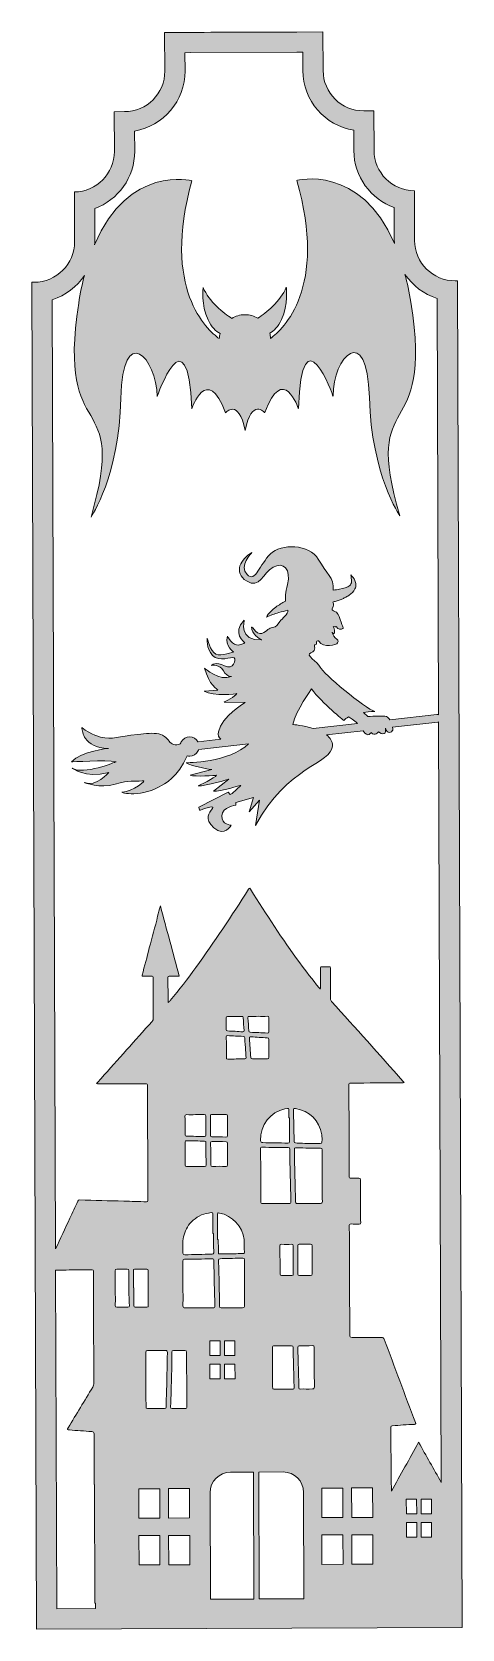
# Model space of a CAD drawing. Header units: centimetres. Extents: x 4.6 to 9.3, y -18.8 to -1.2.
import ezdxf

# ---------------------------------------------------------------- set-up
doc = ezdxf.new("R2010")
doc.units = ezdxf.units.CM
doc.header["$MEASUREMENT"] = 0
doc.layers.add('Layer 1', color=7, linetype='Continuous')

msp = doc.modelspace()

# ---------------------------------------------------------------- hatches: boundary and pattern name
at = {"layer": 'Layer 1', "true_color": 0x6870b5}
h = msp.add_hatch(color=173, dxfattribs=at)
h.dxf.hatch_style = 2
edge = h.paths.add_edge_path()
edge.add_spline(control_points=[(9.268, -3.975), (9.023, -3.975), (8.823, -3.777), (8.822, -3.532), (8.822, -3.532), (8.82, -2.987), (8.82, -2.987), (8.577, -2.986), (8.379, -2.788), (8.378, -2.544), (8.378, -2.544), (8.376, -2.109), (8.376, -2.109), (8.376, -2.109), (8.265, -2.109), (8.265, -2.109), (8.02, -2.11), (7.82, -1.912), (7.82, -1.667), (7.82, -1.667), (7.818, -1.243), (7.818, -1.243), (7.818, -1.243), (7.531, -1.244), (7.531, -1.244), (7.144, -1.246), (6.756, -1.247), (6.369, -1.248), (6.369, -1.248), (6.082, -1.249), (6.082, -1.249), (6.082, -1.249), (6.084, -1.673), (6.084, -1.673), (6.085, -1.918), (5.886, -2.118), (5.641, -2.118), (5.641, -2.118), (5.53, -2.119), (5.53, -2.119), (5.53, -2.119), (5.531, -2.554), (5.531, -2.554), (5.532, -2.798), (5.336, -2.997), (5.092, -2.999), (5.092, -2.999), (5.094, -3.544), (5.094, -3.544), (5.095, -3.79), (4.896, -3.99), (4.651, -3.99), (4.651, -3.99), (4.627, -3.99), (4.627, -3.99), (4.627, -3.99), (4.678, -18.772), (4.678, -18.772), (4.678, -18.772), (9.343, -18.756), (9.343, -18.756), (9.343, -18.756), (9.292, -3.974), (9.292, -3.974), (9.292, -3.974), (9.268, -3.975), (9.268, -3.975)], knot_values=[0, 0, 0, 0, 1, 1, 1, 2, 2, 2, 3, 3, 3, 4, 4, 4, 5, 5, 5, 6, 6, 6, 7, 7, 7, 8, 8, 8, 9, 9, 9, 10, 10, 10, 11, 11, 11, 12, 12, 12, 13, 13, 13, 14, 14, 14, 15, 15, 15, 16, 16, 16, 17, 17, 17, 18, 18, 18, 19, 19, 19, 20, 20, 20, 21, 21, 21, 22, 22, 22, 22], degree=3, periodic=1)
edge = h.paths.add_edge_path()
edge.add_spline(control_points=[(5.54, -14.841), (5.54, -14.827), (5.544, -14.822), (5.559, -14.823), (5.596, -14.823), (5.633, -14.823), (5.67, -14.822), (5.684, -14.822), (5.688, -14.827), (5.688, -14.84), (5.688, -14.928), (5.69, -15.016), (5.691, -15.104), (5.692, -15.143), (5.693, -15.182), (5.695, -15.22), (5.696, -15.235), (5.691, -15.239), (5.677, -15.239), (5.637, -15.238), (5.598, -15.238), (5.559, -15.239), (5.545, -15.24), (5.541, -15.235), (5.541, -15.222), (5.542, -15.158), (5.541, -15.095), (5.541, -15.031), (5.541, -14.968), (5.541, -14.905), (5.54, -14.841)], knot_values=[0, 0, 0, 0, 1, 1, 1, 2, 2, 2, 3, 3, 3, 4, 4, 4, 5, 5, 5, 6, 6, 6, 7, 7, 7, 8, 8, 8, 9, 9, 9, 10, 10, 10, 10], degree=3, periodic=1)
h.paths.add_polyline_path([(5.799, -17.554), (5.798, -17.231), (6.028, -17.231), (6.029, -17.554)])
h.paths.add_polyline_path([(6.03, -17.745), (6.031, -18.068), (5.801, -18.068), (5.799, -17.745)])
edge = h.paths.add_edge_path()
edge.add_spline(control_points=[(5.894, -16.352), (5.878, -16.352), (5.878, -16.345), (5.878, -16.333), (5.877, -16.234), (5.877, -16.134), (5.877, -16.035), (5.876, -15.935), (5.876, -15.835), (5.875, -15.735), (5.875, -15.719), (5.88, -15.715), (5.895, -15.715), (5.96, -15.715), (6.025, -15.715), (6.09, -15.714), (6.107, -15.714), (6.112, -15.718), (6.112, -15.736), (6.11, -15.894), (6.106, -16.053), (6.101, -16.212), (6.099, -16.253), (6.098, -16.294), (6.097, -16.336), (6.097, -16.347), (6.094, -16.351), (6.082, -16.351), (6.019, -16.351), (5.956, -16.351), (5.894, -16.352)], knot_values=[0, 0, 0, 0, 1, 1, 1, 2, 2, 2, 3, 3, 3, 4, 4, 4, 5, 5, 5, 6, 6, 6, 7, 7, 7, 8, 8, 8, 9, 9, 9, 10, 10, 10, 10], degree=3, periodic=1)
edge = h.paths.add_edge_path()
edge.add_spline(control_points=[(5.902, -15.222), (5.903, -15.233), (5.9, -15.238), (5.888, -15.238), (5.845, -15.237), (5.802, -15.237), (5.76, -15.238), (5.745, -15.239), (5.745, -15.231), (5.745, -15.221), (5.745, -15.156), (5.745, -15.092), (5.744, -15.028), (5.744, -15.028), (5.74, -15.028), (5.74, -15.028), (5.739, -14.964), (5.739, -14.9), (5.739, -14.836), (5.739, -14.825), (5.743, -14.822), (5.753, -14.822), (5.798, -14.822), (5.842, -14.822), (5.886, -14.822), (5.897, -14.821), (5.901, -14.826), (5.901, -14.837), (5.901, -14.965), (5.902, -15.094), (5.902, -15.222)], knot_values=[0, 0, 0, 0, 1, 1, 1, 2, 2, 2, 3, 3, 3, 4, 4, 4, 5, 5, 5, 6, 6, 6, 7, 7, 7, 8, 8, 8, 9, 9, 9, 10, 10, 10, 10], degree=3, periodic=1)
edge = h.paths.add_edge_path()
edge.add_spline(control_points=[(6.289, -14.467), (6.302, -14.404), (6.33, -14.35), (6.376, -14.304), (6.428, -14.251), (6.49, -14.216), (6.563, -14.206), (6.615, -14.198), (6.61, -14.191), (6.611, -14.244), (6.612, -14.307), (6.611, -14.37), (6.612, -14.432), (6.612, -14.432), (6.619, -14.432), (6.619, -14.432), (6.619, -14.502), (6.619, -14.571), (6.62, -14.641), (6.62, -14.655), (6.613, -14.657), (6.602, -14.657), (6.502, -14.659), (6.402, -14.662), (6.302, -14.665), (6.291, -14.665), (6.28, -14.664), (6.281, -14.648), (6.285, -14.588), (6.276, -14.527), (6.289, -14.467)], knot_values=[0, 0, 0, 0, 1, 1, 1, 2, 2, 2, 3, 3, 3, 4, 4, 4, 5, 5, 5, 6, 6, 6, 7, 7, 7, 8, 8, 8, 9, 9, 9, 10, 10, 10, 10], degree=3, periodic=1)
edge = h.paths.add_edge_path()
edge.add_spline(control_points=[(6.534, -13.247), (6.534, -13.281), (6.534, -13.316), (6.535, -13.35), (6.535, -13.364), (6.531, -13.367), (6.519, -13.367), (6.455, -13.365), (6.39, -13.363), (6.326, -13.362), (6.312, -13.362), (6.305, -13.358), (6.306, -13.341), (6.307, -13.276), (6.306, -13.211), (6.305, -13.146), (6.305, -13.131), (6.308, -13.126), (6.324, -13.126), (6.387, -13.127), (6.451, -13.126), (6.514, -13.125), (6.528, -13.125), (6.534, -13.129), (6.533, -13.144), (6.532, -13.178), (6.533, -13.213), (6.533, -13.247), (6.533, -13.247), (6.534, -13.247), (6.534, -13.247)], knot_values=[0, 0, 0, 0, 1, 1, 1, 2, 2, 2, 3, 3, 3, 4, 4, 4, 5, 5, 5, 6, 6, 6, 7, 7, 7, 8, 8, 8, 9, 9, 9, 10, 10, 10, 10], degree=3, periodic=1)
edge = h.paths.add_edge_path()
edge.add_spline(control_points=[(6.536, -13.678), (6.536, -13.691), (6.533, -13.695), (6.52, -13.695), (6.454, -13.694), (6.389, -13.695), (6.323, -13.695), (6.31, -13.695), (6.307, -13.692), (6.307, -13.679), (6.307, -13.596), (6.307, -13.512), (6.306, -13.428), (6.306, -13.415), (6.31, -13.412), (6.322, -13.412), (6.388, -13.414), (6.454, -13.416), (6.519, -13.416), (6.533, -13.416), (6.535, -13.422), (6.535, -13.434), (6.535, -13.474), (6.535, -13.515), (6.535, -13.556), (6.536, -13.597), (6.535, -13.637), (6.536, -13.678)], knot_values=[0, 0, 0, 0, 1, 1, 1, 2, 2, 2, 3, 3, 3, 4, 4, 4, 5, 5, 5, 6, 6, 6, 7, 7, 7, 8, 8, 8, 9, 9, 9, 9], degree=3, periodic=1)
edge = h.paths.add_edge_path()
edge.add_spline(control_points=[(6.773, -12.258), (6.83, -12.262), (6.886, -12.265), (6.943, -12.267), (6.957, -12.268), (6.959, -12.275), (6.96, -12.286), (6.963, -12.332), (6.967, -12.377), (6.97, -12.423), (6.972, -12.448), (6.973, -12.473), (6.975, -12.499), (6.976, -12.511), (6.972, -12.515), (6.961, -12.515), (6.899, -12.515), (6.837, -12.515), (6.774, -12.517), (6.761, -12.517), (6.759, -12.512), (6.759, -12.5), (6.759, -12.462), (6.759, -12.425), (6.759, -12.388), (6.759, -12.388), (6.759, -12.33), (6.759, -12.33), (6.758, -12.311), (6.758, -12.291), (6.758, -12.272), (6.758, -12.26), (6.761, -12.257), (6.773, -12.258)], knot_values=[0, 0, 0, 0, 1, 1, 1, 2, 2, 2, 3, 3, 3, 4, 4, 4, 5, 5, 5, 6, 6, 6, 7, 7, 7, 8, 8, 8, 9, 9, 9, 10, 10, 10, 11, 11, 11, 11], degree=3, periodic=1)
edge = h.paths.add_edge_path()
edge.add_spline(control_points=[(6.758, -12.191), (6.758, -12.148), (6.758, -12.105), (6.757, -12.063), (6.757, -12.052), (6.761, -12.048), (6.771, -12.048), (6.798, -12.049), (6.824, -12.048), (6.85, -12.048), (6.865, -12.048), (6.879, -12.048), (6.894, -12.048), (6.905, -12.048), (6.916, -12.048), (6.927, -12.048), (6.938, -12.047), (6.943, -12.051), (6.944, -12.063), (6.946, -12.11), (6.95, -12.156), (6.953, -12.203), (6.954, -12.213), (6.952, -12.218), (6.94, -12.217), (6.884, -12.213), (6.829, -12.21), (6.773, -12.207), (6.761, -12.206), (6.758, -12.203), (6.758, -12.191)], knot_values=[0, 0, 0, 0, 1, 1, 1, 2, 2, 2, 3, 3, 3, 4, 4, 4, 5, 5, 5, 6, 6, 6, 7, 7, 7, 8, 8, 8, 9, 9, 9, 10, 10, 10, 10], degree=3, periodic=1)
edge = h.paths.add_edge_path()
edge.add_spline(control_points=[(7.81, -13.798), (7.81, -13.892), (7.81, -13.986), (7.811, -14.08), (7.811, -14.097), (7.805, -14.1), (7.79, -14.1), (7.707, -14.1), (7.624, -14.1), (7.541, -14.101), (7.52, -14.102), (7.517, -14.094), (7.517, -14.076), (7.516, -14.019), (7.515, -13.962), (7.513, -13.906), (7.51, -13.777), (7.507, -13.648), (7.504, -13.519), (7.504, -13.491), (7.504, -13.491), (7.531, -13.491), (7.618, -13.492), (7.705, -13.494), (7.792, -13.495), (7.806, -13.495), (7.809, -13.499), (7.809, -13.513), (7.809, -13.608), (7.809, -13.703), (7.809, -13.798), (7.809, -13.798), (7.81, -13.798), (7.81, -13.798)], knot_values=[0, 0, 0, 0, 1, 1, 1, 2, 2, 2, 3, 3, 3, 4, 4, 4, 5, 5, 5, 6, 6, 6, 7, 7, 7, 8, 8, 8, 9, 9, 9, 10, 10, 10, 11, 11, 11, 11], degree=3, periodic=1)
h.paths.add_polyline_path([(7.806, -17.547), (7.804, -17.224), (8.035, -17.224), (8.036, -17.547)])
h.paths.add_polyline_path([(8.037, -17.738), (8.038, -18.061), (7.807, -18.062), (7.806, -17.739)])
edge = h.paths.add_edge_path()
edge.add_spline(control_points=[(7.699, -14.873), (7.7, -14.887), (7.696, -14.891), (7.682, -14.891), (7.641, -14.891), (7.601, -14.891), (7.56, -14.892), (7.547, -14.892), (7.543, -14.887), (7.543, -14.875), (7.543, -14.772), (7.543, -14.668), (7.542, -14.564), (7.542, -14.553), (7.546, -14.549), (7.558, -14.549), (7.599, -14.549), (7.64, -14.549), (7.682, -14.548), (7.695, -14.548), (7.698, -14.553), (7.698, -14.565), (7.698, -14.617), (7.698, -14.669), (7.699, -14.72), (7.699, -14.771), (7.699, -14.822), (7.699, -14.873)], knot_values=[0, 0, 0, 0, 1, 1, 1, 2, 2, 2, 3, 3, 3, 4, 4, 4, 5, 5, 5, 6, 6, 6, 7, 7, 7, 8, 8, 8, 9, 9, 9, 9], degree=3, periodic=1)
edge = h.paths.add_edge_path()
edge.add_spline(control_points=[(7.558, -15.662), (7.605, -15.663), (7.653, -15.663), (7.701, -15.661), (7.716, -15.661), (7.721, -15.665), (7.721, -15.681), (7.72, -15.736), (7.72, -15.791), (7.721, -15.846), (7.721, -15.846), (7.723, -15.846), (7.723, -15.846), (7.723, -15.936), (7.723, -16.026), (7.724, -16.115), (7.724, -16.133), (7.719, -16.136), (7.702, -16.137), (7.657, -16.14), (7.613, -16.135), (7.568, -16.138), (7.557, -16.139), (7.554, -16.135), (7.554, -16.124), (7.553, -16.061), (7.551, -15.998), (7.549, -15.934), (7.547, -15.849), (7.544, -15.765), (7.541, -15.68), (7.541, -15.666), (7.544, -15.662), (7.558, -15.662)], knot_values=[0, 0, 0, 0, 1, 1, 1, 2, 2, 2, 3, 3, 3, 4, 4, 4, 5, 5, 5, 6, 6, 6, 7, 7, 7, 8, 8, 8, 9, 9, 9, 10, 10, 10, 11, 11, 11, 11], degree=3, periodic=1)
edge = h.paths.add_edge_path()
edge.add_spline(control_points=[(7.808, -13.4), (7.808, -13.446), (7.808, -13.445), (7.763, -13.444), (7.699, -13.442), (7.634, -13.442), (7.569, -13.44), (7.557, -13.44), (7.546, -13.44), (7.534, -13.439), (7.503, -13.436), (7.502, -13.436), (7.502, -13.404), (7.499, -13.295), (7.498, -13.185), (7.494, -13.075), (7.494, -13.057), (7.5, -13.056), (7.516, -13.058), (7.671, -13.084), (7.779, -13.192), (7.805, -13.346), (7.807, -13.361), (7.807, -13.377), (7.808, -13.389), (7.808, -13.389), (7.808, -13.4), (7.808, -13.4)], knot_values=[0, 0, 0, 0, 1, 1, 1, 2, 2, 2, 3, 3, 3, 4, 4, 4, 5, 5, 5, 6, 6, 6, 7, 7, 7, 8, 8, 8, 9, 9, 9, 9], degree=3, periodic=1)
edge = h.paths.add_edge_path()
edge.add_spline(control_points=[(7.605, -17.272), (7.605, -17.272), (7.609, -18.44), (7.609, -18.44), (7.609, -18.44), (7.118, -18.441), (7.118, -18.441), (7.118, -18.441), (7.113, -17.049), (7.113, -17.049), (7.113, -17.049), (7.38, -17.048), (7.38, -17.048), (7.504, -17.048), (7.605, -17.148), (7.605, -17.272)], knot_values=[0, 0, 0, 0, 1, 1, 1, 2, 2, 2, 3, 3, 3, 4, 4, 4, 5, 5, 5, 5], degree=3, periodic=1)
edge = h.paths.add_edge_path()
edge.add_spline(control_points=[(7.475, -16.138), (7.415, -16.138), (7.354, -16.139), (7.293, -16.14), (7.266, -16.14), (7.266, -16.14), (7.266, -16.113), (7.265, -16.042), (7.265, -15.971), (7.265, -15.9), (7.265, -15.9), (7.265, -15.9), (7.265, -15.9), (7.264, -15.829), (7.265, -15.757), (7.264, -15.685), (7.263, -15.669), (7.267, -15.662), (7.285, -15.663), (7.347, -15.664), (7.41, -15.663), (7.473, -15.662), (7.486, -15.662), (7.491, -15.666), (7.491, -15.68), (7.493, -15.771), (7.493, -15.863), (7.498, -15.955), (7.501, -16.006), (7.498, -16.058), (7.502, -16.109), (7.504, -16.138), (7.503, -16.138), (7.475, -16.138)], knot_values=[0, 0, 0, 0, 1, 1, 1, 2, 2, 2, 3, 3, 3, 4, 4, 4, 5, 5, 5, 6, 6, 6, 7, 7, 7, 8, 8, 8, 9, 9, 9, 10, 10, 10, 11, 11, 11, 11], degree=3, periodic=1)
edge = h.paths.add_edge_path()
edge.add_spline(control_points=[(7.493, -14.875), (7.493, -14.888), (7.489, -14.892), (7.476, -14.892), (7.439, -14.891), (7.402, -14.892), (7.365, -14.892), (7.351, -14.893), (7.347, -14.888), (7.347, -14.875), (7.347, -14.772), (7.347, -14.67), (7.346, -14.568), (7.346, -14.553), (7.351, -14.549), (7.365, -14.549), (7.401, -14.55), (7.438, -14.55), (7.475, -14.549), (7.489, -14.548), (7.492, -14.554), (7.492, -14.567), (7.491, -14.618), (7.492, -14.669), (7.492, -14.72), (7.492, -14.772), (7.492, -14.824), (7.493, -14.875)], knot_values=[0, 0, 0, 0, 1, 1, 1, 2, 2, 2, 3, 3, 3, 4, 4, 4, 5, 5, 5, 6, 6, 6, 7, 7, 7, 8, 8, 8, 9, 9, 9, 9], degree=3, periodic=1)
edge = h.paths.add_edge_path()
edge.add_spline(control_points=[(7.442, -14.101), (7.348, -14.101), (7.253, -14.101), (7.159, -14.102), (7.139, -14.103), (7.136, -14.097), (7.136, -14.079), (7.136, -13.983), (7.136, -13.888), (7.135, -13.792), (7.135, -13.696), (7.135, -13.6), (7.134, -13.504), (7.134, -13.489), (7.137, -13.483), (7.153, -13.484), (7.247, -13.486), (7.341, -13.487), (7.435, -13.488), (7.448, -13.488), (7.454, -13.491), (7.454, -13.507), (7.457, -13.697), (7.461, -13.887), (7.466, -14.078), (7.466, -14.096), (7.461, -14.102), (7.442, -14.101)], knot_values=[0, 0, 0, 0, 1, 1, 1, 2, 2, 2, 3, 3, 3, 4, 4, 4, 5, 5, 5, 6, 6, 6, 7, 7, 7, 8, 8, 8, 9, 9, 9, 9], degree=3, periodic=1)
edge = h.paths.add_edge_path()
edge.add_spline(control_points=[(7.434, -13.438), (7.342, -13.436), (7.249, -13.435), (7.157, -13.433), (7.141, -13.433), (7.134, -13.429), (7.133, -13.41), (7.126, -13.239), (7.244, -13.096), (7.4, -13.063), (7.451, -13.053), (7.444, -13.048), (7.445, -13.099), (7.445, -13.119), (7.445, -13.14), (7.445, -13.161), (7.445, -13.161), (7.451, -13.161), (7.451, -13.161), (7.451, -13.247), (7.451, -13.333), (7.452, -13.419), (7.452, -13.433), (7.45, -13.439), (7.434, -13.438)], knot_values=[0, 0, 0, 0, 1, 1, 1, 2, 2, 2, 3, 3, 3, 4, 4, 4, 5, 5, 5, 6, 6, 6, 7, 7, 7, 8, 8, 8, 8], degree=3, periodic=1)
edge = h.paths.add_edge_path()
edge.add_spline(control_points=[(7.208, -12.514), (7.153, -12.513), (7.099, -12.514), (7.044, -12.514), (7.032, -12.515), (7.028, -12.51), (7.027, -12.498), (7.022, -12.429), (7.017, -12.36), (7.011, -12.29), (7.01, -12.274), (7.014, -12.271), (7.03, -12.272), (7.089, -12.277), (7.147, -12.28), (7.205, -12.282), (7.22, -12.283), (7.225, -12.287), (7.224, -12.301), (7.223, -12.333), (7.224, -12.366), (7.224, -12.398), (7.224, -12.398), (7.224, -12.447), (7.224, -12.447), (7.225, -12.463), (7.225, -12.479), (7.225, -12.495), (7.225, -12.508), (7.222, -12.514), (7.208, -12.514)], knot_values=[0, 0, 0, 0, 1, 1, 1, 2, 2, 2, 3, 3, 3, 4, 4, 4, 5, 5, 5, 6, 6, 6, 7, 7, 7, 8, 8, 8, 9, 9, 9, 10, 10, 10, 10], degree=3, periodic=1)
edge = h.paths.add_edge_path()
edge.add_spline(control_points=[(7.224, -12.216), (7.224, -12.228), (7.221, -12.232), (7.208, -12.231), (7.146, -12.227), (7.083, -12.224), (7.021, -12.222), (7.009, -12.221), (7.006, -12.216), (7.006, -12.206), (7.002, -12.158), (6.998, -12.111), (6.994, -12.064), (6.993, -12.05), (6.998, -12.047), (7.01, -12.048), (7.043, -12.048), (7.077, -12.047), (7.11, -12.047), (7.142, -12.047), (7.174, -12.048), (7.207, -12.047), (7.219, -12.046), (7.223, -12.051), (7.223, -12.063), (7.223, -12.114), (7.223, -12.165), (7.224, -12.216)], knot_values=[0, 0, 0, 0, 1, 1, 1, 2, 2, 2, 3, 3, 3, 4, 4, 4, 5, 5, 5, 6, 6, 6, 7, 7, 7, 8, 8, 8, 9, 9, 9, 9], degree=3, periodic=1)
edge = h.paths.add_edge_path()
edge.add_spline(control_points=[(7.055, -17.049), (7.055, -17.049), (7.059, -18.442), (7.059, -18.442), (7.059, -18.442), (6.584, -18.443), (6.584, -18.443), (6.584, -18.443), (6.58, -17.276), (6.58, -17.276), (6.58, -17.151), (6.68, -17.05), (6.805, -17.05), (6.805, -17.05), (7.055, -17.049), (7.055, -17.049)], knot_values=[0, 0, 0, 0, 1, 1, 1, 2, 2, 2, 3, 3, 3, 4, 4, 4, 5, 5, 5, 5], degree=3, periodic=1)
edge = h.paths.add_edge_path()
edge.add_spline(control_points=[(6.282, -14.733), (6.282, -14.72), (6.283, -14.715), (6.298, -14.714), (6.398, -14.713), (6.498, -14.711), (6.598, -14.708), (6.617, -14.707), (6.622, -14.712), (6.622, -14.731), (6.625, -14.896), (6.628, -15.061), (6.633, -15.226), (6.633, -15.243), (6.628, -15.246), (6.612, -15.246), (6.51, -15.246), (6.408, -15.246), (6.306, -15.247), (6.289, -15.247), (6.283, -15.243), (6.283, -15.225), (6.284, -15.142), (6.283, -15.06), (6.283, -14.977), (6.283, -14.977), (6.283, -14.977), (6.283, -14.977), (6.283, -14.895), (6.283, -14.814), (6.282, -14.733)], knot_values=[0, 0, 0, 0, 1, 1, 1, 2, 2, 2, 3, 3, 3, 4, 4, 4, 5, 5, 5, 6, 6, 6, 7, 7, 7, 8, 8, 8, 9, 9, 9, 10, 10, 10, 10], degree=3, periodic=1)
edge = h.paths.add_edge_path()
edge.add_spline(control_points=[(6.587, -13.555), (6.587, -13.515), (6.587, -13.476), (6.586, -13.437), (6.586, -13.424), (6.59, -13.419), (6.604, -13.419), (6.654, -13.421), (6.704, -13.422), (6.755, -13.423), (6.768, -13.423), (6.771, -13.428), (6.771, -13.44), (6.771, -13.519), (6.771, -13.599), (6.772, -13.678), (6.772, -13.692), (6.767, -13.694), (6.755, -13.694), (6.705, -13.693), (6.656, -13.693), (6.606, -13.694), (6.592, -13.695), (6.588, -13.69), (6.588, -13.677), (6.589, -13.636), (6.588, -13.596), (6.588, -13.555), (6.588, -13.555), (6.587, -13.555), (6.587, -13.555)], knot_values=[0, 0, 0, 0, 1, 1, 1, 2, 2, 2, 3, 3, 3, 4, 4, 4, 5, 5, 5, 6, 6, 6, 7, 7, 7, 8, 8, 8, 9, 9, 9, 10, 10, 10, 10], degree=3, periodic=1)
h.paths.add_polyline_path([(6.739, -15.769), (6.738, -15.608), (6.853, -15.608), (6.853, -15.769)])
h.paths.add_polyline_path([(6.853, -15.863), (6.854, -16.024), (6.74, -16.024), (6.739, -15.864)])
edge = h.paths.add_edge_path()
edge.add_spline(control_points=[(6.703, -15.245), (6.689, -15.246), (6.685, -15.241), (6.685, -15.227), (6.682, -15.066), (6.678, -14.905), (6.674, -14.745), (6.673, -14.707), (6.673, -14.707), (6.712, -14.706), (6.787, -14.704), (6.863, -14.703), (6.939, -14.701), (6.955, -14.7), (6.956, -14.708), (6.956, -14.721), (6.956, -14.805), (6.957, -14.889), (6.957, -14.973), (6.957, -15.056), (6.957, -15.139), (6.958, -15.222), (6.958, -15.238), (6.955, -15.245), (6.937, -15.245), (6.859, -15.244), (6.781, -15.245), (6.703, -15.245)], knot_values=[0, 0, 0, 0, 1, 1, 1, 2, 2, 2, 3, 3, 3, 4, 4, 4, 5, 5, 5, 6, 6, 6, 7, 7, 7, 8, 8, 8, 9, 9, 9, 9], degree=3, periodic=1)
h.paths.add_polyline_path([(6.576, -15.77), (6.576, -15.609), (6.69, -15.609), (6.691, -15.769)])
h.paths.add_polyline_path([(6.691, -15.864), (6.692, -16.024), (6.577, -16.025), (6.577, -15.864)])
edge = h.paths.add_edge_path()
edge.add_spline(control_points=[(6.936, -14.65), (6.873, -14.652), (6.811, -14.653), (6.748, -14.654), (6.727, -14.654), (6.707, -14.654), (6.686, -14.655), (6.674, -14.656), (6.671, -14.651), (6.671, -14.64), (6.671, -14.592), (6.671, -14.545), (6.67, -14.497), (6.67, -14.497), (6.662, -14.497), (6.662, -14.497), (6.662, -14.407), (6.662, -14.316), (6.661, -14.226), (6.661, -14.209), (6.661, -14.202), (6.682, -14.206), (6.823, -14.232), (6.937, -14.354), (6.953, -14.496), (6.958, -14.543), (6.954, -14.589), (6.956, -14.635), (6.957, -14.652), (6.946, -14.65), (6.936, -14.65)], knot_values=[0, 0, 0, 0, 1, 1, 1, 2, 2, 2, 3, 3, 3, 4, 4, 4, 5, 5, 5, 6, 6, 6, 7, 7, 7, 8, 8, 8, 9, 9, 9, 10, 10, 10, 10], degree=3, periodic=1)
edge = h.paths.add_edge_path()
edge.add_spline(control_points=[(6.77, -13.14), (6.769, -13.177), (6.77, -13.213), (6.77, -13.25), (6.77, -13.285), (6.77, -13.32), (6.771, -13.355), (6.771, -13.368), (6.767, -13.372), (6.754, -13.372), (6.703, -13.37), (6.651, -13.369), (6.599, -13.368), (6.589, -13.368), (6.586, -13.363), (6.586, -13.354), (6.585, -13.283), (6.584, -13.212), (6.583, -13.141), (6.583, -13.13), (6.585, -13.125), (6.597, -13.125), (6.65, -13.126), (6.702, -13.125), (6.755, -13.125), (6.767, -13.125), (6.77, -13.129), (6.77, -13.14)], knot_values=[0, 0, 0, 0, 1, 1, 1, 2, 2, 2, 3, 3, 3, 4, 4, 4, 5, 5, 5, 6, 6, 6, 7, 7, 7, 8, 8, 8, 9, 9, 9, 9], degree=3, periodic=1)
edge = h.paths.add_edge_path()
edge.add_spline(control_points=[(6.303, -15.713), (6.319, -15.713), (6.323, -15.717), (6.323, -15.733), (6.323, -15.833), (6.323, -15.933), (6.324, -16.033), (6.324, -16.132), (6.324, -16.231), (6.325, -16.329), (6.325, -16.347), (6.32, -16.351), (6.303, -16.351), (6.257, -16.35), (6.211, -16.35), (6.165, -16.351), (6.152, -16.351), (6.148, -16.349), (6.148, -16.334), (6.153, -16.213), (6.154, -16.093), (6.159, -15.972), (6.162, -15.892), (6.161, -15.812), (6.162, -15.732), (6.162, -15.719), (6.165, -15.714), (6.179, -15.714), (6.221, -15.714), (6.262, -15.714), (6.303, -15.713)], knot_values=[0, 0, 0, 0, 1, 1, 1, 2, 2, 2, 3, 3, 3, 4, 4, 4, 5, 5, 5, 6, 6, 6, 7, 7, 7, 8, 8, 8, 9, 9, 9, 10, 10, 10, 10], degree=3, periodic=1)
h.paths.add_polyline_path([(6.355, -17.229), (6.356, -17.552), (6.126, -17.553), (6.125, -17.23)])
h.paths.add_polyline_path([(6.357, -17.744), (6.358, -18.067), (6.127, -18.067), (6.126, -17.744)])
h.paths.add_polyline_path([(8.364, -17.737), (8.365, -18.06), (8.134, -18.06), (8.133, -17.737)])
h.paths.add_polyline_path([(8.133, -17.546), (8.131, -17.223), (8.362, -17.223), (8.363, -17.546)])
h.paths.add_polyline_path([(8.846, -17.603), (8.847, -17.764), (8.733, -17.764), (8.732, -17.604)])
h.paths.add_polyline_path([(8.732, -17.509), (8.731, -17.348), (8.845, -17.348), (8.846, -17.508)])
h.paths.add_polyline_path([(9.009, -17.603), (9.009, -17.763), (8.895, -17.763), (8.894, -17.603)])
h.paths.add_polyline_path([(8.894, -17.508), (8.893, -17.348), (9.008, -17.347), (9.008, -17.508)])
edge = h.paths.add_edge_path()
edge.add_spline(control_points=[(5.315, -3.181), (5.571, -3.088), (5.755, -2.84), (5.754, -2.553), (5.754, -2.553), (5.753, -2.331), (5.753, -2.331), (6.067, -2.277), (6.307, -2.001), (6.306, -1.672), (6.306, -1.672), (6.305, -1.471), (6.305, -1.471), (6.305, -1.471), (6.37, -1.47), (6.37, -1.47), (6.37, -1.47), (7.532, -1.466), (7.532, -1.466), (7.532, -1.466), (7.597, -1.466), (7.597, -1.466), (7.597, -1.466), (7.597, -1.667), (7.597, -1.667), (7.599, -1.997), (7.84, -2.271), (8.155, -2.323), (8.155, -2.323), (8.156, -2.545), (8.156, -2.545), (8.157, -2.832), (8.342, -3.078), (8.599, -3.17), (8.599, -3.17), (8.6, -3.532), (8.6, -3.532), (8.6, -3.544), (8.602, -3.555), (8.603, -3.566), (8.225, -2.688), (7.53, -2.873), (7.53, -2.873), (7.872, -4.056), (7.377, -4.509), (7.244, -4.606), (7.243, -4.586), (7.239, -4.567), (7.234, -4.549), (7.282, -4.524), (7.326, -4.479), (7.364, -4.4), (7.44, -4.239), (7.416, -4.044), (7.416, -4.044), (7.353, -4.202), (7.192, -4.327), (7.105, -4.385), (7.063, -4.36), (7.014, -4.346), (6.961, -4.347), (6.909, -4.347), (6.859, -4.361), (6.817, -4.387), (6.73, -4.329), (6.567, -4.205), (6.504, -4.047), (6.504, -4.047), (6.481, -4.242), (6.558, -4.403), (6.596, -4.482), (6.642, -4.527), (6.69, -4.552), (6.685, -4.57), (6.682, -4.589), (6.68, -4.609), (6.549, -4.515), (6.047, -4.066), (6.381, -2.877), (6.381, -2.877), (5.685, -2.697), (5.313, -3.578), (5.314, -3.566), (5.316, -3.555), (5.316, -3.544), (5.316, -3.544), (5.315, -3.181), (5.315, -3.181)], knot_values=[0, 0, 0, 0, 1, 1, 1, 2, 2, 2, 3, 3, 3, 4, 4, 4, 5, 5, 5, 6, 6, 6, 7, 7, 7, 8, 8, 8, 9, 9, 9, 10, 10, 10, 11, 11, 11, 12, 12, 12, 13, 13, 13, 14, 14, 14, 15, 15, 15, 16, 16, 16, 17, 17, 17, 18, 18, 18, 19, 19, 19, 20, 20, 20, 21, 21, 21, 22, 22, 22, 23, 23, 23, 24, 24, 24, 25, 25, 25, 26, 26, 26, 27, 27, 27, 28, 28, 28, 29, 29, 29, 29], degree=3, periodic=1)
edge = h.paths.add_edge_path()
edge.add_spline(control_points=[(5.202, -3.915), (5.178, -4.009), (5.157, -4.11), (5.14, -4.221), (4.892, -5.824), (5.693, -5.125), (5.275, -6.567), (5.275, -6.567), (5.585, -6.113), (5.601, -5.266), (5.618, -4.419), (5.999, -4.822), (6, -5.245), (6, -5.245), (6.333, -4.29), (6.38, -5.38), (6.38, -5.38), (6.544, -4.878), (6.75, -5.423), (6.75, -5.423), (6.891, -5.257), (6.965, -5.617), (7.037, -5.256), (7.179, -5.421), (7.179, -5.421), (7.381, -4.876), (7.548, -5.376), (7.548, -5.376), (7.589, -4.286), (7.928, -5.239), (7.928, -5.239), (7.926, -4.815), (8.304, -4.41), (8.327, -5.257), (8.349, -6.104), (8.662, -6.555), (8.662, -6.555), (8.234, -5.116), (9.039, -5.809), (8.781, -4.209), (8.763, -4.098), (8.741, -3.997), (8.717, -3.904), (8.801, -4.027), (8.924, -4.122), (9.07, -4.167), (9.07, -4.167), (9.086, -8.738), (9.086, -8.738), (9.08, -8.736), (9.074, -8.735), (9.068, -8.735), (9.068, -8.735), (8.551, -8.794), (8.551, -8.794), (8.541, -8.777), (8.528, -8.763), (8.515, -8.758), (8.474, -8.742), (8.311, -8.758), (8.311, -8.758), (8.311, -8.758), (8.264, -8.712), (8.264, -8.712), (8.332, -8.701), (8.387, -8.7), (8.387, -8.7), (8.281, -8.675), (7.813, -8.275), (7.788, -8.215), (7.764, -8.155), (7.614, -8.083), (7.686, -8.058), (7.758, -8.032), (7.71, -7.97), (7.732, -7.968), (7.754, -7.967), (7.748, -7.958), (7.748, -7.938), (7.749, -7.919), (7.772, -7.928), (7.772, -7.928), (7.823, -8.01), (7.968, -7.974), (7.979, -7.949), (7.991, -7.923), (7.978, -7.914), (7.952, -7.894), (7.926, -7.874), (7.917, -7.829), (7.917, -7.829), (7.917, -7.829), (7.933, -7.869), (7.944, -7.837), (7.955, -7.805), (7.928, -7.769), (7.928, -7.769), (7.96, -7.776), (7.964, -7.767), (7.964, -7.767), (7.98, -7.807), (8.023, -7.805), (8.035, -7.792), (8.047, -7.779), (8.038, -7.787), (8.008, -7.69), (7.978, -7.593), (7.949, -7.612), (7.933, -7.596), (7.916, -7.579), (7.91, -7.597), (7.93, -7.549), (7.939, -7.528), (7.934, -7.512), (7.925, -7.5), (7.937, -7.497), (7.949, -7.494), (7.961, -7.49), (7.961, -7.49), (7.997, -7.478), (7.997, -7.478), (8.01, -7.474), (8.022, -7.468), (8.034, -7.464), (8.046, -7.459), (8.058, -7.453), (8.07, -7.446), (8.07, -7.446), (8.088, -7.437), (8.088, -7.437), (8.095, -7.433), (8.1, -7.429), (8.106, -7.425), (8.129, -7.409), (8.153, -7.387), (8.169, -7.357), (8.176, -7.342), (8.18, -7.324), (8.179, -7.308), (8.179, -7.292), (8.174, -7.277), (8.168, -7.264), (8.156, -7.239), (8.14, -7.22), (8.123, -7.201), (8.126, -7.227), (8.131, -7.251), (8.131, -7.273), (8.13, -7.295), (8.123, -7.31), (8.111, -7.32), (8.087, -7.34), (8.043, -7.351), (8.001, -7.359), (7.977, -7.363), (7.953, -7.367), (7.928, -7.37), (7.94, -7.23), (7.858, -7.189), (7.767, -7.03), (7.67, -6.861), (7.357, -6.858), (7.241, -6.972), (7.125, -7.085), (7.08, -7.291), (6.986, -7.199), (6.893, -7.106), (7.039, -6.956), (7.039, -6.956), (6.916, -7.026), (6.833, -7.176), (6.98, -7.269), (7.126, -7.361), (7.159, -7.181), (7.272, -7.118), (7.385, -7.054), (7.471, -7.141), (7.429, -7.307), (7.405, -7.398), (7.404, -7.456), (7.407, -7.49), (7.37, -7.509), (7.335, -7.531), (7.301, -7.556), (7.281, -7.571), (7.262, -7.588), (7.244, -7.606), (7.226, -7.625), (7.209, -7.644), (7.197, -7.667), (7.243, -7.645), (7.288, -7.63), (7.333, -7.616), (7.367, -7.606), (7.4, -7.598), (7.434, -7.589), (7.438, -7.636), (7.373, -7.679), (7.345, -7.714), (7.316, -7.752), (7.309, -7.772), (7.266, -7.779), (7.223, -7.785), (7.212, -7.814), (7.148, -7.844), (7.084, -7.873), (7.019, -7.717), (7.037, -7.796), (7.038, -7.797), (7.038, -7.799), (7.038, -7.801), (7.059, -7.876), (7.148, -7.916), (7.148, -7.916), (6.89, -7.931), (6.955, -7.698), (6.955, -7.698), (6.812, -7.842), (6.96, -7.945), (6.96, -7.945), (6.96, -7.945), (6.953, -7.96), (6.893, -7.972), (6.833, -7.984), (6.77, -7.876), (6.77, -7.876), (6.741, -7.98), (6.839, -8.048), (6.839, -8.048), (6.839, -8.048), (6.704, -8.1), (6.643, -8.071), (6.581, -8.041), (6.548, -7.895), (6.548, -7.895), (6.548, -7.895), (6.536, -8.007), (6.608, -8.086), (6.68, -8.164), (6.812, -8.096), (6.843, -8.113), (6.874, -8.131), (6.835, -8.25), (6.739, -8.199), (6.642, -8.148), (6.595, -8.195), (6.595, -8.195), (6.595, -8.195), (6.688, -8.179), (6.728, -8.255), (6.768, -8.33), (6.815, -8.316), (6.815, -8.316), (6.685, -8.374), (6.52, -8.227), (6.52, -8.227), (6.566, -8.407), (6.666, -8.466), (6.666, -8.466), (6.666, -8.466), (6.514, -8.479), (6.514, -8.479), (6.621, -8.541), (6.873, -8.505), (6.873, -8.505), (6.863, -8.533), (6.733, -8.598), (6.733, -8.598), (6.733, -8.598), (6.965, -8.602), (6.965, -8.602), (6.965, -8.602), (6.704, -8.755), (6.671, -8.926), (6.664, -8.962), (6.676, -8.987), (6.699, -9.005), (6.699, -9.005), (6.448, -9.033), (6.448, -9.033), (6.447, -9.033), (6.447, -9.033), (6.447, -9.033), (6.428, -9), (6.393, -8.98), (6.356, -8.98), (6.318, -8.98), (6.284, -9.001), (6.265, -9.033), (6.26, -9.041), (6.257, -9.05), (6.254, -9.058), (6.23, -9.067), (6.205, -9.07), (6.18, -9.063), (6.135, -9.049), (6.125, -9.008), (6.08, -8.975), (6.028, -8.937), (5.967, -8.938), (5.884, -8.944), (5.607, -8.964), (5.549, -9.006), (5.428, -8.991), (5.368, -8.983), (5.278, -8.959), (5.174, -8.878), (5.176, -8.907), (5.184, -8.955), (5.216, -8.999), (5.254, -9.052), (5.327, -9.102), (5.465, -9.107), (5.465, -9.107), (5.171, -9.133), (5.06, -9.254), (5.06, -9.254), (5.439, -9.233), (5.549, -9.253), (5.549, -9.253), (5.189, -9.405), (5.067, -9.323), (5.067, -9.323), (5.206, -9.437), (5.47, -9.371), (5.47, -9.371), (5.329, -9.534), (5.201, -9.482), (5.201, -9.482), (5.374, -9.549), (5.538, -9.499), (5.703, -9.448), (5.743, -9.478), (5.834, -9.461), (5.925, -9.444), (5.706, -9.585), (5.622, -9.585), (5.566, -9.585), (5.792, -9.653), (6.023, -9.529), (6.082, -9.497), (6.227, -9.421), (6.33, -9.187), (6.338, -9.19), (6.347, -9.191), (6.357, -9.191), (6.394, -9.191), (6.429, -9.17), (6.447, -9.138), (6.451, -9.131), (6.454, -9.124), (6.456, -9.117), (6.456, -9.117), (7.003, -9.055), (7.003, -9.055), (6.792, -9.264), (6.318, -9.264), (6.318, -9.264), (6.376, -9.304), (6.6, -9.339), (6.6, -9.339), (6.6, -9.339), (6.361, -9.4), (6.361, -9.4), (6.411, -9.421), (6.65, -9.402), (6.65, -9.402), (6.643, -9.424), (6.449, -9.519), (6.449, -9.519), (6.533, -9.519), (6.787, -9.445), (6.787, -9.445), (6.787, -9.445), (6.617, -9.576), (6.617, -9.576), (6.689, -9.579), (6.919, -9.512), (6.919, -9.512), (6.919, -9.512), (6.824, -9.6), (6.824, -9.6), (6.824, -9.6), (6.8, -9.611), (6.8, -9.611), (6.8, -9.611), (6.777, -9.588), (6.777, -9.588), (6.777, -9.588), (6.457, -9.751), (6.457, -9.751), (6.457, -9.751), (6.466, -9.786), (6.466, -9.786), (6.466, -9.786), (6.643, -9.719), (6.607, -9.766), (6.571, -9.814), (6.508, -9.876), (6.623, -9.979), (6.738, -10.083), (6.813, -9.949), (6.813, -9.949), (6.813, -9.949), (6.704, -9.948), (6.709, -9.847), (6.714, -9.746), (6.864, -9.73), (6.864, -9.73), (6.864, -9.73), (6.862, -9.702), (6.862, -9.702), (6.862, -9.702), (7.056, -9.646), (7.056, -9.646), (7.056, -9.646), (7.007, -9.801), (7.007, -9.801), (7.007, -9.801), (7.121, -9.674), (7.121, -9.674), (7.121, -9.674), (7.08, -9.951), (7.08, -9.951), (7.419, -9.309), (7.912, -9.273), (7.922, -9.078), (7.924, -9.029), (7.897, -8.989), (7.855, -8.958), (7.855, -8.958), (8.259, -8.912), (8.259, -8.912), (8.312, -8.998), (8.347, -8.932), (8.347, -8.932), (8.388, -8.978), (8.428, -8.924), (8.428, -8.924), (8.513, -8.987), (8.506, -8.903), (8.504, -8.884), (8.504, -8.884), (8.504, -8.884), (8.504, -8.884), (8.518, -8.951), (8.576, -8.934), (8.583, -8.905), (8.585, -8.898), (8.584, -8.887), (8.582, -8.875), (8.582, -8.875), (9.077, -8.819), (9.077, -8.819), (9.08, -8.818), (9.083, -8.817), (9.086, -8.816), (9.086, -8.816), (9.115, -17.163), (9.115, -17.163), (9.032, -17.016), (8.95, -16.869), (8.867, -16.722), (8.766, -16.903), (8.668, -17.08), (8.569, -17.258), (8.564, -17.022), (8.564, -16.789), (8.562, -16.556), (8.562, -16.543), (8.567, -16.541), (8.578, -16.54), (8.658, -16.535), (8.739, -16.529), (8.82, -16.525), (8.836, -16.524), (8.837, -16.52), (8.832, -16.506), (8.717, -16.201), (8.603, -15.896), (8.49, -15.59), (8.484, -15.576), (8.477, -15.572), (8.463, -15.572), (8.354, -15.572), (8.246, -15.574), (8.137, -15.571), (8.117, -15.571), (8.111, -15.567), (8.111, -15.545), (8.111, -15.246), (8.11, -14.946), (8.109, -14.646), (8.108, -14.547), (8.108, -14.448), (8.106, -14.348), (8.106, -14.332), (8.11, -14.325), (8.128, -14.326), (8.157, -14.327), (8.185, -14.326), (8.214, -14.327), (8.228, -14.328), (8.232, -14.323), (8.232, -14.31), (8.231, -14.276), (8.23, -14.242), (8.23, -14.208), (8.23, -14.085), (8.23, -13.963), (8.23, -13.84), (8.23, -13.825), (8.225, -13.823), (8.212, -13.823), (8.184, -13.824), (8.157, -13.822), (8.129, -13.824), (8.11, -13.825), (8.105, -13.819), (8.105, -13.8), (8.105, -13.468), (8.104, -13.135), (8.102, -12.803), (8.102, -12.784), (8.107, -12.779), (8.126, -12.779), (8.314, -12.779), (8.501, -12.778), (8.689, -12.778), (8.695, -12.778), (8.702, -12.78), (8.707, -12.773), (8.703, -12.768), (8.699, -12.763), (8.694, -12.758), (8.435, -12.466), (8.175, -12.174), (7.912, -11.885), (7.903, -11.875), (7.9, -11.865), (7.9, -11.852), (7.9, -11.741), (7.899, -11.631), (7.899, -11.52), (7.899, -11.506), (7.895, -11.501), (7.881, -11.502), (7.857, -11.503), (7.833, -11.503), (7.81, -11.502), (7.796, -11.501), (7.791, -11.506), (7.792, -11.521), (7.792, -11.589), (7.792, -11.657), (7.792, -11.726), (7.792, -11.733), (7.794, -11.74), (7.789, -11.748), (7.784, -11.742), (7.78, -11.738), (7.776, -11.733), (7.702, -11.645), (7.631, -11.553), (7.564, -11.46), (7.372, -11.199), (7.195, -10.928), (7.025, -10.653), (7.017, -10.639), (7.014, -10.635), (7.003, -10.652), (6.818, -10.943), (6.626, -11.23), (6.425, -11.51), (6.335, -11.634), (6.243, -11.756), (6.144, -11.873), (6.137, -11.881), (6.131, -11.89), (6.119, -11.896), (6.119, -11.802), (6.119, -11.711), (6.118, -11.62), (6.118, -11.608), (6.123, -11.607), (6.133, -11.607), (6.169, -11.607), (6.205, -11.607), (6.243, -11.607), (6.174, -11.35), (6.105, -11.096), (6.035, -10.836), (6.024, -10.878), (6.013, -10.913), (6.005, -10.948), (5.979, -11.065), (5.943, -11.179), (5.914, -11.296), (5.89, -11.396), (5.862, -11.495), (5.835, -11.595), (5.833, -11.605), (5.835, -11.608), (5.845, -11.608), (5.876, -11.607), (5.906, -11.609), (5.936, -11.607), (5.953, -11.606), (5.957, -11.611), (5.957, -11.628), (5.957, -11.774), (5.957, -11.92), (5.958, -12.067), (5.958, -12.082), (5.953, -12.093), (5.944, -12.104), (5.757, -12.312), (5.571, -12.521), (5.385, -12.729), (5.368, -12.748), (5.352, -12.767), (5.335, -12.786), (5.343, -12.791), (5.35, -12.789), (5.357, -12.789), (5.528, -12.789), (5.698, -12.789), (5.869, -12.787), (5.891, -12.787), (5.894, -12.793), (5.894, -12.813), (5.895, -13.229), (5.897, -13.643), (5.898, -14.058), (5.898, -14.062), (5.898, -14.065), (5.898, -14.069), (5.9, -14.08), (5.895, -14.083), (5.884, -14.083), (5.8, -14.08), (5.717, -14.077), (5.634, -14.075), (5.473, -14.071), (5.312, -14.067), (5.151, -14.062), (5.14, -14.062), (5.134, -14.066), (5.13, -14.076), (5.101, -14.139), (5.072, -14.201), (5.043, -14.264), (4.99, -14.376), (4.938, -14.488), (4.886, -14.6), (4.886, -14.6), (4.85, -4.182), (4.85, -4.182), (4.996, -4.136), (5.118, -4.04), (5.202, -3.915)], knot_values=[0, 0, 0, 0, 1, 1, 1, 2, 2, 2, 3, 3, 3, 4, 4, 4, 5, 5, 5, 6, 6, 6, 7, 7, 7, 8, 8, 8, 9, 9, 9, 10, 10, 10, 11, 11, 11, 12, 12, 12, 13, 13, 13, 14, 14, 14, 15, 15, 15, 16, 16, 16, 17, 17, 17, 18, 18, 18, 19, 19, 19, 20, 20, 20, 21, 21, 21, 22, 22, 22, 23, 23, 23, 24, 24, 24, 25, 25, 25, 26, 26, 26, 27, 27, 27, 28, 28, 28, 29, 29, 29, 30, 30, 30, 31, 31, 31, 32, 32, 32, 33, 33, 33, 34, 34, 34, 35, 35, 35, 36, 36, 36, 37, 37, 37, 38, 38, 38, 39, 39, 39, 40, 40, 40, 41, 41, 41, 42, 42, 42, 43, 43, 43, 44, 44, 44, 45, 45, 45, 46, 46, 46, 47, 47, 47, 48, 48, 48, 49, 49, 49, 50, 50, 50, 51, 51, 51, 52, 52, 52, 53, 53, 53, 54, 54, 54, 55, 55, 55, 56, 56, 56, 57, 57, 57, 58, 58, 58, 59, 59, 59, 60, 60, 60, 61, 61, 61, 62, 62, 62, 63, 63, 63, 64, 64, 64, 65, 65, 65, 66, 66, 66, 67, 67, 67, 68, 68, 68, 69, 69, 69, 70, 70, 70, 71, 71, 71, 72, 72, 72, 73, 73, 73, 74, 74, 74, 75, 75, 75, 76, 76, 76, 77, 77, 77, 78, 78, 78, 79, 79, 79, 80, 80, 80, 81, 81, 81, 82, 82, 82, 83, 83, 83, 84, 84, 84, 85, 85, 85, 86, 86, 86, 87, 87, 87, 88, 88, 88, 89, 89, 89, 90, 90, 90, 91, 91, 91, 92, 92, 92, 93, 93, 93, 94, 94, 94, 95, 95, 95, 96, 96, 96, 97, 97, 97, 98, 98, 98, 99, 99, 99, 100, 100, 100, 101, 101, 101, 102, 102, 102, 103, 103, 103, 104, 104, 104, 105, 105, 105, 106, 106, 106, 107, 107, 107, 108, 108, 108, 109, 109, 109, 110, 110, 110, 111, 111, 111, 112, 112, 112, 113, 113, 113, 114, 114, 114, 115, 115, 115, 116, 116, 116, 117, 117, 117, 118, 118, 118, 119, 119, 119, 120, 120, 120, 121, 121, 121, 122, 122, 122, 123, 123, 123, 124, 124, 124, 125, 125, 125, 126, 126, 126, 127, 127, 127, 128, 128, 128, 129, 129, 129, 130, 130, 130, 131, 131, 131, 132, 132, 132, 133, 133, 133, 134, 134, 134, 135, 135, 135, 136, 136, 136, 137, 137, 137, 138, 138, 138, 139, 139, 139, 140, 140, 140, 141, 141, 141, 142, 142, 142, 143, 143, 143, 144, 144, 144, 145, 145, 145, 146, 146, 146, 147, 147, 147, 148, 148, 148, 149, 149, 149, 150, 150, 150, 151, 151, 151, 152, 152, 152, 153, 153, 153, 154, 154, 154, 155, 155, 155, 156, 156, 156, 157, 157, 157, 158, 158, 158, 159, 159, 159, 160, 160, 160, 161, 161, 161, 162, 162, 162, 163, 163, 163, 164, 164, 164, 165, 165, 165, 166, 166, 166, 167, 167, 167, 168, 168, 168, 169, 169, 169, 170, 170, 170, 171, 171, 171, 172, 172, 172, 173, 173, 173, 174, 174, 174, 175, 175, 175, 176, 176, 176, 177, 177, 177, 178, 178, 178, 179, 179, 179, 180, 180, 180, 181, 181, 181, 182, 182, 182, 183, 183, 183, 184, 184, 184, 185, 185, 185, 186, 186, 186, 187, 187, 187, 188, 188, 188, 189, 189, 189, 190, 190, 190, 191, 191, 191, 192, 192, 192, 193, 193, 193, 194, 194, 194, 195, 195, 195, 196, 196, 196, 197, 197, 197, 198, 198, 198, 199, 199, 199, 200, 200, 200, 201, 201, 201, 202, 202, 202, 203, 203, 203, 204, 204, 204, 205, 205, 205, 206, 206, 206, 207, 207, 207, 208, 208, 208, 209, 209, 209, 210, 210, 210, 211, 211, 211, 212, 212, 212, 213, 213, 213, 214, 214, 214, 215, 215, 215, 216, 216, 216, 217, 217, 217, 218, 218, 218, 219, 219, 219, 220, 220, 220, 220], degree=3, periodic=1)
edge = h.paths.add_edge_path()
edge.add_spline(control_points=[(8.197, -8.834), (8.197, -8.834), (7.712, -8.889), (7.712, -8.889), (7.602, -8.854), (7.489, -8.844), (7.489, -8.844), (7.518, -8.691), (7.693, -8.454), (7.693, -8.454), (7.809, -8.613), (8.047, -8.8), (8.047, -8.8), (8.06, -8.785), (8.078, -8.772), (8.099, -8.761), (8.113, -8.769), (8.156, -8.795), (8.197, -8.834)], knot_values=[0, 0, 0, 0, 1, 1, 1, 2, 2, 2, 3, 3, 3, 4, 4, 4, 5, 5, 5, 6, 6, 6, 6], degree=3, periodic=1)
edge = h.paths.add_edge_path()
edge.add_spline(control_points=[(4.887, -14.833), (4.926, -14.833), (4.964, -14.833), (5.003, -14.832), (5.093, -14.829), (5.183, -14.83), (5.272, -14.829), (5.301, -14.829), (5.301, -14.829), (5.301, -14.858), (5.302, -15.261), (5.304, -15.665), (5.305, -16.069), (5.306, -16.087), (5.302, -16.103), (5.293, -16.118), (5.203, -16.266), (5.114, -16.414), (5.025, -16.563), (5.011, -16.585), (5.011, -16.585), (5.038, -16.587), (5.119, -16.592), (5.201, -16.599), (5.282, -16.604), (5.302, -16.605), (5.308, -16.611), (5.308, -16.631), (5.308, -16.816), (5.308, -17), (5.309, -17.184), (5.309, -17.184), (5.312, -17.184), (5.312, -17.184), (5.312, -17.184), (5.317, -18.487), (5.317, -18.487), (5.317, -18.487), (5.323, -18.487), (5.323, -18.487), (5.323, -18.487), (5.323, -18.547), (5.323, -18.547), (5.323, -18.547), (4.9, -18.549), (4.9, -18.549), (4.9, -18.549), (4.887, -14.833), (4.887, -14.833)], knot_values=[0, 0, 0, 0, 1, 1, 1, 2, 2, 2, 3, 3, 3, 4, 4, 4, 5, 5, 5, 6, 6, 6, 7, 7, 7, 8, 8, 8, 9, 9, 9, 10, 10, 10, 11, 11, 11, 12, 12, 12, 13, 13, 13, 14, 14, 14, 15, 15, 15, 16, 16, 16, 16], degree=3, periodic=1)

# ---------------------------------------------------------------- linework, layer by layer
at = {"layer": 'Layer 1', "lineweight": 0}
for points in [[(6.576, -15.77), (6.576, -15.609), (6.69, -15.609), (6.691, -15.769), (6.576, -15.77)], [(6.739, -15.769), (6.738, -15.608), (6.853, -15.608), (6.853, -15.769), (6.739, -15.769)], [(6.691, -15.864), (6.692, -16.024), (6.577, -16.025), (6.577, -15.864), (6.691, -15.864)], [(6.853, -15.863), (6.854, -16.024), (6.74, -16.024), (6.739, -15.864), (6.853, -15.863)], [(5.799, -17.554), (5.798, -17.231), (6.028, -17.231), (6.029, -17.554), (5.799, -17.554)], [(6.355, -17.229), (6.356, -17.552), (6.126, -17.553), (6.125, -17.23), (6.355, -17.229)], [(7.806, -17.547), (7.804, -17.224), (8.035, -17.224), (8.036, -17.547), (7.806, -17.547)], [(8.133, -17.546), (8.131, -17.223), (8.362, -17.223), (8.363, -17.546), (8.133, -17.546)], [(8.732, -17.509), (8.731, -17.348), (8.845, -17.348), (8.846, -17.508), (8.732, -17.509)], [(8.894, -17.508), (8.893, -17.348), (9.008, -17.347), (9.008, -17.508), (8.894, -17.508)], [(8.846, -17.603), (8.847, -17.764), (8.733, -17.764), (8.732, -17.604), (8.846, -17.603)], [(9.009, -17.603), (9.009, -17.763), (8.895, -17.763), (8.894, -17.603), (9.009, -17.603)], [(6.03, -17.745), (6.031, -18.068), (5.801, -18.068), (5.799, -17.745), (6.03, -17.745)], [(6.357, -17.744), (6.358, -18.067), (6.127, -18.067), (6.126, -17.744), (6.357, -17.744)], [(8.037, -17.738), (8.038, -18.061), (7.807, -18.062), (7.806, -17.739), (8.037, -17.738)], [(8.364, -17.737), (8.365, -18.06), (8.134, -18.06), (8.133, -17.737), (8.364, -17.737)]]:
    msp.add_lwpolyline(points, dxfattribs=at)
for points, knots in [([(9.268, -3.975), (9.023, -3.975), (8.823, -3.777), (8.822, -3.532), (8.822, -3.532), (8.82, -2.987), (8.82, -2.987), (8.577, -2.986), (8.379, -2.788), (8.378, -2.544), (8.378, -2.544), (8.376, -2.109), (8.376, -2.109), (8.376, -2.109), (8.265, -2.109), (8.265, -2.109), (8.02, -2.11), (7.82, -1.912), (7.82, -1.667), (7.82, -1.667), (7.818, -1.243), (7.818, -1.243), (7.818, -1.243), (7.531, -1.244), (7.531, -1.244), (7.144, -1.246), (6.756, -1.247), (6.369, -1.248), (6.369, -1.248), (6.082, -1.249), (6.082, -1.249), (6.082, -1.249), (6.084, -1.673), (6.084, -1.673), (6.085, -1.918), (5.886, -2.118), (5.641, -2.118), (5.641, -2.118), (5.53, -2.119), (5.53, -2.119), (5.53, -2.119), (5.531, -2.554), (5.531, -2.554), (5.532, -2.798), (5.336, -2.997), (5.092, -2.999), (5.092, -2.999), (5.094, -3.544), (5.094, -3.544), (5.095, -3.79), (4.896, -3.99), (4.651, -3.99), (4.651, -3.99), (4.627, -3.99), (4.627, -3.99), (4.627, -3.99), (4.678, -18.772), (4.678, -18.772), (4.678, -18.772), (9.343, -18.756), (9.343, -18.756), (9.343, -18.756), (9.292, -3.974), (9.292, -3.974), (9.292, -3.974), (9.268, -3.975), (9.268, -3.975)], [0, 0, 0, 0, 1, 1, 1, 2, 2, 2, 3, 3, 3, 4, 4, 4, 5, 5, 5, 6, 6, 6, 7, 7, 7, 8, 8, 8, 9, 9, 9, 10, 10, 10, 11, 11, 11, 12, 12, 12, 13, 13, 13, 14, 14, 14, 15, 15, 15, 16, 16, 16, 17, 17, 17, 18, 18, 18, 19, 19, 19, 20, 20, 20, 21, 21, 21, 22, 22, 22, 22]), ([(5.315, -3.181), (5.571, -3.088), (5.755, -2.84), (5.754, -2.553), (5.754, -2.553), (5.753, -2.331), (5.753, -2.331), (6.067, -2.277), (6.307, -2.001), (6.306, -1.672), (6.306, -1.672), (6.305, -1.471), (6.305, -1.471), (6.305, -1.471), (6.37, -1.47), (6.37, -1.47), (6.37, -1.47), (7.532, -1.466), (7.532, -1.466), (7.532, -1.466), (7.597, -1.466), (7.597, -1.466), (7.597, -1.466), (7.597, -1.667), (7.597, -1.667), (7.599, -1.997), (7.84, -2.271), (8.155, -2.323), (8.155, -2.323), (8.156, -2.545), (8.156, -2.545), (8.157, -2.832), (8.342, -3.078), (8.599, -3.17), (8.599, -3.17), (8.6, -3.532), (8.6, -3.532), (8.6, -3.544), (8.602, -3.555), (8.603, -3.566), (8.225, -2.688), (7.53, -2.873), (7.53, -2.873), (7.872, -4.056), (7.377, -4.509), (7.244, -4.606), (7.243, -4.586), (7.239, -4.567), (7.234, -4.549), (7.282, -4.524), (7.326, -4.479), (7.364, -4.4), (7.44, -4.239), (7.416, -4.044), (7.416, -4.044), (7.353, -4.202), (7.192, -4.327), (7.105, -4.385), (7.063, -4.36), (7.014, -4.346), (6.961, -4.347), (6.909, -4.347), (6.859, -4.361), (6.817, -4.387), (6.73, -4.329), (6.567, -4.205), (6.504, -4.047), (6.504, -4.047), (6.481, -4.242), (6.558, -4.403), (6.596, -4.482), (6.642, -4.527), (6.69, -4.552), (6.685, -4.57), (6.682, -4.589), (6.68, -4.609), (6.549, -4.515), (6.047, -4.066), (6.381, -2.877), (6.381, -2.877), (5.685, -2.697), (5.313, -3.578), (5.314, -3.566), (5.316, -3.555), (5.316, -3.544), (5.316, -3.544), (5.315, -3.181), (5.315, -3.181)], [0, 0, 0, 0, 1, 1, 1, 2, 2, 2, 3, 3, 3, 4, 4, 4, 5, 5, 5, 6, 6, 6, 7, 7, 7, 8, 8, 8, 9, 9, 9, 10, 10, 10, 11, 11, 11, 12, 12, 12, 13, 13, 13, 14, 14, 14, 15, 15, 15, 16, 16, 16, 17, 17, 17, 18, 18, 18, 19, 19, 19, 20, 20, 20, 21, 21, 21, 22, 22, 22, 23, 23, 23, 24, 24, 24, 25, 25, 25, 26, 26, 26, 27, 27, 27, 28, 28, 28, 29, 29, 29, 29]), ([(5.202, -3.915), (5.178, -4.009), (5.157, -4.11), (5.14, -4.221), (4.892, -5.824), (5.693, -5.125), (5.275, -6.567), (5.275, -6.567), (5.585, -6.113), (5.601, -5.266), (5.618, -4.419), (5.999, -4.822), (6, -5.245), (6, -5.245), (6.333, -4.29), (6.38, -5.38), (6.38, -5.38), (6.544, -4.878), (6.75, -5.423), (6.75, -5.423), (6.891, -5.257), (6.965, -5.617), (7.037, -5.256), (7.179, -5.421), (7.179, -5.421), (7.381, -4.876), (7.548, -5.376), (7.548, -5.376), (7.589, -4.286), (7.928, -5.239), (7.928, -5.239), (7.926, -4.815), (8.304, -4.41), (8.327, -5.257), (8.349, -6.104), (8.662, -6.555), (8.662, -6.555), (8.234, -5.116), (9.039, -5.809), (8.781, -4.209), (8.763, -4.098), (8.741, -3.997), (8.717, -3.904), (8.801, -4.027), (8.924, -4.122), (9.07, -4.167), (9.07, -4.167), (9.086, -8.738), (9.086, -8.738), (9.08, -8.736), (9.074, -8.735), (9.068, -8.735), (9.068, -8.735), (8.551, -8.794), (8.551, -8.794), (8.541, -8.777), (8.528, -8.763), (8.515, -8.758), (8.474, -8.742), (8.311, -8.758), (8.311, -8.758), (8.311, -8.758), (8.264, -8.712), (8.264, -8.712), (8.332, -8.701), (8.387, -8.7), (8.387, -8.7), (8.281, -8.675), (7.813, -8.275), (7.788, -8.215), (7.764, -8.155), (7.614, -8.083), (7.686, -8.058), (7.758, -8.032), (7.71, -7.97), (7.732, -7.968), (7.754, -7.967), (7.748, -7.958), (7.748, -7.938), (7.749, -7.919), (7.772, -7.928), (7.772, -7.928), (7.823, -8.01), (7.968, -7.974), (7.979, -7.949), (7.991, -7.923), (7.978, -7.914), (7.952, -7.894), (7.926, -7.874), (7.917, -7.829), (7.917, -7.829), (7.917, -7.829), (7.933, -7.869), (7.944, -7.837), (7.955, -7.805), (7.928, -7.769), (7.928, -7.769), (7.96, -7.776), (7.964, -7.767), (7.964, -7.767), (7.98, -7.807), (8.023, -7.805), (8.035, -7.792), (8.047, -7.779), (8.038, -7.787), (8.008, -7.69), (7.978, -7.593), (7.949, -7.612), (7.933, -7.596), (7.916, -7.579), (7.91, -7.597), (7.93, -7.549), (7.939, -7.528), (7.934, -7.512), (7.925, -7.5), (7.937, -7.497), (7.949, -7.494), (7.961, -7.49), (7.961, -7.49), (7.997, -7.478), (7.997, -7.478), (8.01, -7.474), (8.022, -7.468), (8.034, -7.464), (8.046, -7.459), (8.058, -7.453), (8.07, -7.446), (8.07, -7.446), (8.088, -7.437), (8.088, -7.437), (8.095, -7.433), (8.1, -7.429), (8.106, -7.425), (8.129, -7.409), (8.153, -7.387), (8.169, -7.357), (8.176, -7.342), (8.18, -7.324), (8.179, -7.308), (8.179, -7.292), (8.174, -7.277), (8.168, -7.264), (8.156, -7.239), (8.14, -7.22), (8.123, -7.201), (8.126, -7.227), (8.131, -7.251), (8.131, -7.273), (8.13, -7.295), (8.123, -7.31), (8.111, -7.32), (8.087, -7.34), (8.043, -7.351), (8.001, -7.359), (7.977, -7.363), (7.953, -7.367), (7.928, -7.37), (7.94, -7.23), (7.858, -7.189), (7.767, -7.03), (7.67, -6.861), (7.357, -6.858), (7.241, -6.972), (7.125, -7.085), (7.08, -7.291), (6.986, -7.199), (6.893, -7.106), (7.039, -6.956), (7.039, -6.956), (6.916, -7.026), (6.833, -7.176), (6.98, -7.269), (7.126, -7.361), (7.159, -7.181), (7.272, -7.118), (7.385, -7.054), (7.471, -7.141), (7.429, -7.307), (7.405, -7.398), (7.404, -7.456), (7.407, -7.49), (7.37, -7.509), (7.335, -7.531), (7.301, -7.556), (7.281, -7.571), (7.262, -7.588), (7.244, -7.606), (7.226, -7.625), (7.209, -7.644), (7.197, -7.667), (7.243, -7.645), (7.288, -7.63), (7.333, -7.616), (7.367, -7.606), (7.4, -7.598), (7.434, -7.589), (7.438, -7.636), (7.373, -7.679), (7.345, -7.714), (7.316, -7.752), (7.309, -7.772), (7.266, -7.779), (7.223, -7.785), (7.212, -7.814), (7.148, -7.844), (7.084, -7.873), (7.019, -7.717), (7.037, -7.796), (7.038, -7.797), (7.038, -7.799), (7.038, -7.801), (7.059, -7.876), (7.148, -7.916), (7.148, -7.916), (6.89, -7.931), (6.955, -7.698), (6.955, -7.698), (6.812, -7.842), (6.96, -7.945), (6.96, -7.945), (6.96, -7.945), (6.953, -7.96), (6.893, -7.972), (6.833, -7.984), (6.77, -7.876), (6.77, -7.876), (6.741, -7.98), (6.839, -8.048), (6.839, -8.048), (6.839, -8.048), (6.704, -8.1), (6.643, -8.071), (6.581, -8.041), (6.548, -7.895), (6.548, -7.895), (6.548, -7.895), (6.536, -8.007), (6.608, -8.086), (6.68, -8.164), (6.812, -8.096), (6.843, -8.113), (6.874, -8.131), (6.835, -8.25), (6.739, -8.199), (6.642, -8.148), (6.595, -8.195), (6.595, -8.195), (6.595, -8.195), (6.688, -8.179), (6.728, -8.255), (6.768, -8.33), (6.815, -8.316), (6.815, -8.316), (6.685, -8.374), (6.52, -8.227), (6.52, -8.227), (6.566, -8.407), (6.666, -8.466), (6.666, -8.466), (6.666, -8.466), (6.514, -8.479), (6.514, -8.479), (6.621, -8.541), (6.873, -8.505), (6.873, -8.505), (6.863, -8.533), (6.733, -8.598), (6.733, -8.598), (6.733, -8.598), (6.965, -8.602), (6.965, -8.602), (6.965, -8.602), (6.704, -8.755), (6.671, -8.926), (6.664, -8.962), (6.676, -8.987), (6.699, -9.005), (6.699, -9.005), (6.448, -9.033), (6.448, -9.033), (6.447, -9.033), (6.447, -9.033), (6.447, -9.033), (6.428, -9), (6.393, -8.98), (6.356, -8.98), (6.318, -8.98), (6.284, -9.001), (6.265, -9.033), (6.26, -9.041), (6.257, -9.05), (6.254, -9.058), (6.23, -9.067), (6.205, -9.07), (6.18, -9.063), (6.135, -9.049), (6.125, -9.008), (6.08, -8.975), (6.028, -8.937), (5.967, -8.938), (5.884, -8.944), (5.607, -8.964), (5.549, -9.006), (5.428, -8.991), (5.368, -8.983), (5.278, -8.959), (5.174, -8.878), (5.176, -8.907), (5.184, -8.955), (5.216, -8.999), (5.254, -9.052), (5.327, -9.102), (5.465, -9.107), (5.465, -9.107), (5.171, -9.133), (5.06, -9.254), (5.06, -9.254), (5.439, -9.233), (5.549, -9.253), (5.549, -9.253), (5.189, -9.405), (5.067, -9.323), (5.067, -9.323), (5.206, -9.437), (5.47, -9.371), (5.47, -9.371), (5.329, -9.534), (5.201, -9.482), (5.201, -9.482), (5.374, -9.549), (5.538, -9.499), (5.703, -9.448), (5.743, -9.478), (5.834, -9.461), (5.925, -9.444), (5.706, -9.585), (5.622, -9.585), (5.566, -9.585), (5.792, -9.653), (6.023, -9.529), (6.082, -9.497), (6.227, -9.421), (6.33, -9.187), (6.338, -9.19), (6.347, -9.191), (6.357, -9.191), (6.394, -9.191), (6.429, -9.17), (6.447, -9.138), (6.451, -9.131), (6.454, -9.124), (6.456, -9.117), (6.456, -9.117), (7.003, -9.055), (7.003, -9.055), (6.792, -9.264), (6.318, -9.264), (6.318, -9.264), (6.376, -9.304), (6.6, -9.339), (6.6, -9.339), (6.6, -9.339), (6.361, -9.4), (6.361, -9.4), (6.411, -9.421), (6.65, -9.402), (6.65, -9.402), (6.643, -9.424), (6.449, -9.519), (6.449, -9.519), (6.533, -9.519), (6.787, -9.445), (6.787, -9.445), (6.787, -9.445), (6.617, -9.576), (6.617, -9.576), (6.689, -9.579), (6.919, -9.512), (6.919, -9.512), (6.919, -9.512), (6.824, -9.6), (6.824, -9.6), (6.824, -9.6), (6.8, -9.611), (6.8, -9.611), (6.8, -9.611), (6.777, -9.588), (6.777, -9.588), (6.777, -9.588), (6.457, -9.751), (6.457, -9.751), (6.457, -9.751), (6.466, -9.786), (6.466, -9.786), (6.466, -9.786), (6.643, -9.719), (6.607, -9.766), (6.571, -9.814), (6.508, -9.876), (6.623, -9.979), (6.738, -10.083), (6.813, -9.949), (6.813, -9.949), (6.813, -9.949), (6.704, -9.948), (6.709, -9.847), (6.714, -9.746), (6.864, -9.73), (6.864, -9.73), (6.864, -9.73), (6.862, -9.702), (6.862, -9.702), (6.862, -9.702), (7.056, -9.646), (7.056, -9.646), (7.056, -9.646), (7.007, -9.801), (7.007, -9.801), (7.007, -9.801), (7.121, -9.674), (7.121, -9.674), (7.121, -9.674), (7.08, -9.951), (7.08, -9.951), (7.419, -9.309), (7.912, -9.273), (7.922, -9.078), (7.924, -9.029), (7.897, -8.989), (7.855, -8.958), (7.855, -8.958), (8.259, -8.912), (8.259, -8.912), (8.312, -8.998), (8.347, -8.932), (8.347, -8.932), (8.388, -8.978), (8.428, -8.924), (8.428, -8.924), (8.513, -8.987), (8.506, -8.903), (8.504, -8.884), (8.504, -8.884), (8.504, -8.884), (8.504, -8.884), (8.518, -8.951), (8.576, -8.934), (8.583, -8.905), (8.585, -8.898), (8.584, -8.887), (8.582, -8.875), (8.582, -8.875), (9.077, -8.819), (9.077, -8.819), (9.08, -8.818), (9.083, -8.817), (9.086, -8.816), (9.086, -8.816), (9.115, -17.163), (9.115, -17.163), (9.032, -17.016), (8.95, -16.869), (8.867, -16.722), (8.766, -16.903), (8.668, -17.08), (8.569, -17.258), (8.564, -17.022), (8.564, -16.789), (8.562, -16.556), (8.562, -16.543), (8.567, -16.541), (8.578, -16.54), (8.658, -16.535), (8.739, -16.529), (8.82, -16.525), (8.836, -16.524), (8.837, -16.52), (8.832, -16.506), (8.717, -16.201), (8.603, -15.896), (8.49, -15.59), (8.484, -15.576), (8.477, -15.572), (8.463, -15.572), (8.354, -15.572), (8.246, -15.574), (8.137, -15.571), (8.117, -15.571), (8.111, -15.567), (8.111, -15.545), (8.111, -15.246), (8.11, -14.946), (8.109, -14.646), (8.108, -14.547), (8.108, -14.448), (8.106, -14.348), (8.106, -14.332), (8.11, -14.325), (8.128, -14.326), (8.157, -14.327), (8.185, -14.326), (8.214, -14.327), (8.228, -14.328), (8.232, -14.323), (8.232, -14.31), (8.231, -14.276), (8.23, -14.242), (8.23, -14.208), (8.23, -14.085), (8.23, -13.963), (8.23, -13.84), (8.23, -13.825), (8.225, -13.823), (8.212, -13.823), (8.184, -13.824), (8.157, -13.822), (8.129, -13.824), (8.11, -13.825), (8.105, -13.819), (8.105, -13.8), (8.105, -13.468), (8.104, -13.135), (8.102, -12.803), (8.102, -12.784), (8.107, -12.779), (8.126, -12.779), (8.314, -12.779), (8.501, -12.778), (8.689, -12.778), (8.695, -12.778), (8.702, -12.78), (8.707, -12.773), (8.703, -12.768), (8.699, -12.763), (8.694, -12.758), (8.435, -12.466), (8.175, -12.174), (7.912, -11.885), (7.903, -11.875), (7.9, -11.865), (7.9, -11.852), (7.9, -11.741), (7.899, -11.631), (7.899, -11.52), (7.899, -11.506), (7.895, -11.501), (7.881, -11.502), (7.857, -11.503), (7.833, -11.503), (7.81, -11.502), (7.796, -11.501), (7.791, -11.506), (7.792, -11.521), (7.792, -11.589), (7.792, -11.657), (7.792, -11.726), (7.792, -11.733), (7.794, -11.74), (7.789, -11.748), (7.784, -11.742), (7.78, -11.738), (7.776, -11.733), (7.702, -11.645), (7.631, -11.553), (7.564, -11.46), (7.372, -11.199), (7.195, -10.928), (7.025, -10.653), (7.017, -10.639), (7.014, -10.635), (7.003, -10.652), (6.818, -10.943), (6.626, -11.23), (6.425, -11.51), (6.335, -11.634), (6.243, -11.756), (6.144, -11.873), (6.137, -11.881), (6.131, -11.89), (6.119, -11.896), (6.119, -11.802), (6.119, -11.711), (6.118, -11.62), (6.118, -11.608), (6.123, -11.607), (6.133, -11.607), (6.169, -11.607), (6.205, -11.607), (6.243, -11.607), (6.174, -11.35), (6.105, -11.096), (6.035, -10.836), (6.024, -10.878), (6.013, -10.913), (6.005, -10.948), (5.979, -11.065), (5.943, -11.179), (5.914, -11.296), (5.89, -11.396), (5.862, -11.495), (5.835, -11.595), (5.833, -11.605), (5.835, -11.608), (5.845, -11.608), (5.876, -11.607), (5.906, -11.609), (5.936, -11.607), (5.953, -11.606), (5.957, -11.611), (5.957, -11.628), (5.957, -11.774), (5.957, -11.92), (5.958, -12.067), (5.958, -12.082), (5.953, -12.093), (5.944, -12.104), (5.757, -12.312), (5.571, -12.521), (5.385, -12.729), (5.368, -12.748), (5.352, -12.767), (5.335, -12.786), (5.343, -12.791), (5.35, -12.789), (5.357, -12.789), (5.528, -12.789), (5.698, -12.789), (5.869, -12.787), (5.891, -12.787), (5.894, -12.793), (5.894, -12.813), (5.895, -13.229), (5.897, -13.643), (5.898, -14.058), (5.898, -14.062), (5.898, -14.065), (5.898, -14.069), (5.9, -14.08), (5.895, -14.083), (5.884, -14.083), (5.8, -14.08), (5.717, -14.077), (5.634, -14.075), (5.473, -14.071), (5.312, -14.067), (5.151, -14.062), (5.14, -14.062), (5.134, -14.066), (5.13, -14.076), (5.101, -14.139), (5.072, -14.201), (5.043, -14.264), (4.99, -14.376), (4.938, -14.488), (4.886, -14.6), (4.886, -14.6), (4.85, -4.182), (4.85, -4.182), (4.996, -4.136), (5.118, -4.04), (5.202, -3.915)], [0, 0, 0, 0, 1, 1, 1, 2, 2, 2, 3, 3, 3, 4, 4, 4, 5, 5, 5, 6, 6, 6, 7, 7, 7, 8, 8, 8, 9, 9, 9, 10, 10, 10, 11, 11, 11, 12, 12, 12, 13, 13, 13, 14, 14, 14, 15, 15, 15, 16, 16, 16, 17, 17, 17, 18, 18, 18, 19, 19, 19, 20, 20, 20, 21, 21, 21, 22, 22, 22, 23, 23, 23, 24, 24, 24, 25, 25, 25, 26, 26, 26, 27, 27, 27, 28, 28, 28, 29, 29, 29, 30, 30, 30, 31, 31, 31, 32, 32, 32, 33, 33, 33, 34, 34, 34, 35, 35, 35, 36, 36, 36, 37, 37, 37, 38, 38, 38, 39, 39, 39, 40, 40, 40, 41, 41, 41, 42, 42, 42, 43, 43, 43, 44, 44, 44, 45, 45, 45, 46, 46, 46, 47, 47, 47, 48, 48, 48, 49, 49, 49, 50, 50, 50, 51, 51, 51, 52, 52, 52, 53, 53, 53, 54, 54, 54, 55, 55, 55, 56, 56, 56, 57, 57, 57, 58, 58, 58, 59, 59, 59, 60, 60, 60, 61, 61, 61, 62, 62, 62, 63, 63, 63, 64, 64, 64, 65, 65, 65, 66, 66, 66, 67, 67, 67, 68, 68, 68, 69, 69, 69, 70, 70, 70, 71, 71, 71, 72, 72, 72, 73, 73, 73, 74, 74, 74, 75, 75, 75, 76, 76, 76, 77, 77, 77, 78, 78, 78, 79, 79, 79, 80, 80, 80, 81, 81, 81, 82, 82, 82, 83, 83, 83, 84, 84, 84, 85, 85, 85, 86, 86, 86, 87, 87, 87, 88, 88, 88, 89, 89, 89, 90, 90, 90, 91, 91, 91, 92, 92, 92, 93, 93, 93, 94, 94, 94, 95, 95, 95, 96, 96, 96, 97, 97, 97, 98, 98, 98, 99, 99, 99, 100, 100, 100, 101, 101, 101, 102, 102, 102, 103, 103, 103, 104, 104, 104, 105, 105, 105, 106, 106, 106, 107, 107, 107, 108, 108, 108, 109, 109, 109, 110, 110, 110, 111, 111, 111, 112, 112, 112, 113, 113, 113, 114, 114, 114, 115, 115, 115, 116, 116, 116, 117, 117, 117, 118, 118, 118, 119, 119, 119, 120, 120, 120, 121, 121, 121, 122, 122, 122, 123, 123, 123, 124, 124, 124, 125, 125, 125, 126, 126, 126, 127, 127, 127, 128, 128, 128, 129, 129, 129, 130, 130, 130, 131, 131, 131, 132, 132, 132, 133, 133, 133, 134, 134, 134, 135, 135, 135, 136, 136, 136, 137, 137, 137, 138, 138, 138, 139, 139, 139, 140, 140, 140, 141, 141, 141, 142, 142, 142, 143, 143, 143, 144, 144, 144, 145, 145, 145, 146, 146, 146, 147, 147, 147, 148, 148, 148, 149, 149, 149, 150, 150, 150, 151, 151, 151, 152, 152, 152, 153, 153, 153, 154, 154, 154, 155, 155, 155, 156, 156, 156, 157, 157, 157, 158, 158, 158, 159, 159, 159, 160, 160, 160, 161, 161, 161, 162, 162, 162, 163, 163, 163, 164, 164, 164, 165, 165, 165, 166, 166, 166, 167, 167, 167, 168, 168, 168, 169, 169, 169, 170, 170, 170, 171, 171, 171, 172, 172, 172, 173, 173, 173, 174, 174, 174, 175, 175, 175, 176, 176, 176, 177, 177, 177, 178, 178, 178, 179, 179, 179, 180, 180, 180, 181, 181, 181, 182, 182, 182, 183, 183, 183, 184, 184, 184, 185, 185, 185, 186, 186, 186, 187, 187, 187, 188, 188, 188, 189, 189, 189, 190, 190, 190, 191, 191, 191, 192, 192, 192, 193, 193, 193, 194, 194, 194, 195, 195, 195, 196, 196, 196, 197, 197, 197, 198, 198, 198, 199, 199, 199, 200, 200, 200, 201, 201, 201, 202, 202, 202, 203, 203, 203, 204, 204, 204, 205, 205, 205, 206, 206, 206, 207, 207, 207, 208, 208, 208, 209, 209, 209, 210, 210, 210, 211, 211, 211, 212, 212, 212, 213, 213, 213, 214, 214, 214, 215, 215, 215, 216, 216, 216, 217, 217, 217, 218, 218, 218, 219, 219, 219, 220, 220, 220, 220]), ([(8.197, -8.834), (8.197, -8.834), (7.712, -8.889), (7.712, -8.889), (7.602, -8.854), (7.489, -8.844), (7.489, -8.844), (7.518, -8.691), (7.693, -8.454), (7.693, -8.454), (7.809, -8.613), (8.047, -8.8), (8.047, -8.8), (8.06, -8.785), (8.078, -8.772), (8.099, -8.761), (8.113, -8.769), (8.156, -8.795), (8.197, -8.834)], [0, 0, 0, 0, 1, 1, 1, 2, 2, 2, 3, 3, 3, 4, 4, 4, 5, 5, 5, 6, 6, 6, 6]), ([(6.758, -12.191), (6.758, -12.148), (6.758, -12.105), (6.757, -12.063), (6.757, -12.052), (6.761, -12.048), (6.771, -12.048), (6.798, -12.049), (6.824, -12.048), (6.85, -12.048), (6.865, -12.048), (6.879, -12.048), (6.894, -12.048), (6.905, -12.048), (6.916, -12.048), (6.927, -12.048), (6.938, -12.047), (6.943, -12.051), (6.944, -12.063), (6.946, -12.11), (6.95, -12.156), (6.953, -12.203), (6.954, -12.213), (6.952, -12.218), (6.94, -12.217), (6.884, -12.213), (6.829, -12.21), (6.773, -12.207), (6.761, -12.206), (6.758, -12.203), (6.758, -12.191)], [0, 0, 0, 0, 1, 1, 1, 2, 2, 2, 3, 3, 3, 4, 4, 4, 5, 5, 5, 6, 6, 6, 7, 7, 7, 8, 8, 8, 9, 9, 9, 10, 10, 10, 10]), ([(7.224, -12.216), (7.224, -12.228), (7.221, -12.232), (7.208, -12.231), (7.146, -12.227), (7.083, -12.224), (7.021, -12.222), (7.009, -12.221), (7.006, -12.216), (7.006, -12.206), (7.002, -12.158), (6.998, -12.111), (6.994, -12.064), (6.993, -12.05), (6.998, -12.047), (7.01, -12.048), (7.043, -12.048), (7.077, -12.047), (7.11, -12.047), (7.142, -12.047), (7.174, -12.048), (7.207, -12.047), (7.219, -12.046), (7.223, -12.051), (7.223, -12.063), (7.223, -12.114), (7.223, -12.165), (7.224, -12.216)], [0, 0, 0, 0, 1, 1, 1, 2, 2, 2, 3, 3, 3, 4, 4, 4, 5, 5, 5, 6, 6, 6, 7, 7, 7, 8, 8, 8, 9, 9, 9, 9]), ([(6.773, -12.258), (6.83, -12.262), (6.886, -12.265), (6.943, -12.267), (6.957, -12.268), (6.959, -12.275), (6.96, -12.286), (6.963, -12.332), (6.967, -12.377), (6.97, -12.423), (6.972, -12.448), (6.973, -12.473), (6.975, -12.499), (6.976, -12.511), (6.972, -12.515), (6.961, -12.515), (6.899, -12.515), (6.837, -12.515), (6.774, -12.517), (6.761, -12.517), (6.759, -12.512), (6.759, -12.5), (6.759, -12.462), (6.759, -12.425), (6.759, -12.388), (6.759, -12.388), (6.759, -12.33), (6.759, -12.33), (6.758, -12.311), (6.758, -12.291), (6.758, -12.272), (6.758, -12.26), (6.761, -12.257), (6.773, -12.258)], [0, 0, 0, 0, 1, 1, 1, 2, 2, 2, 3, 3, 3, 4, 4, 4, 5, 5, 5, 6, 6, 6, 7, 7, 7, 8, 8, 8, 9, 9, 9, 10, 10, 10, 11, 11, 11, 11]), ([(7.208, -12.514), (7.153, -12.513), (7.099, -12.514), (7.044, -12.514), (7.032, -12.515), (7.028, -12.51), (7.027, -12.498), (7.022, -12.429), (7.017, -12.36), (7.011, -12.29), (7.01, -12.274), (7.014, -12.271), (7.03, -12.272), (7.089, -12.277), (7.147, -12.28), (7.205, -12.282), (7.22, -12.283), (7.225, -12.287), (7.224, -12.301), (7.223, -12.333), (7.224, -12.366), (7.224, -12.398), (7.224, -12.398), (7.224, -12.447), (7.224, -12.447), (7.225, -12.463), (7.225, -12.479), (7.225, -12.495), (7.225, -12.508), (7.222, -12.514), (7.208, -12.514)], [0, 0, 0, 0, 1, 1, 1, 2, 2, 2, 3, 3, 3, 4, 4, 4, 5, 5, 5, 6, 6, 6, 7, 7, 7, 8, 8, 8, 9, 9, 9, 10, 10, 10, 10]), ([(6.534, -13.247), (6.534, -13.281), (6.534, -13.316), (6.535, -13.35), (6.535, -13.364), (6.531, -13.367), (6.519, -13.367), (6.455, -13.365), (6.39, -13.363), (6.326, -13.362), (6.312, -13.362), (6.305, -13.358), (6.306, -13.341), (6.307, -13.276), (6.306, -13.211), (6.305, -13.146), (6.305, -13.131), (6.308, -13.126), (6.324, -13.126), (6.387, -13.127), (6.451, -13.126), (6.514, -13.125), (6.528, -13.125), (6.534, -13.129), (6.533, -13.144), (6.532, -13.178), (6.533, -13.213), (6.533, -13.247), (6.533, -13.247), (6.534, -13.247), (6.534, -13.247)], [0, 0, 0, 0, 1, 1, 1, 2, 2, 2, 3, 3, 3, 4, 4, 4, 5, 5, 5, 6, 6, 6, 7, 7, 7, 8, 8, 8, 9, 9, 9, 10, 10, 10, 10]), ([(6.77, -13.14), (6.769, -13.177), (6.77, -13.213), (6.77, -13.25), (6.77, -13.285), (6.77, -13.32), (6.771, -13.355), (6.771, -13.368), (6.767, -13.372), (6.754, -13.372), (6.703, -13.37), (6.651, -13.369), (6.599, -13.368), (6.589, -13.368), (6.586, -13.363), (6.586, -13.354), (6.585, -13.283), (6.584, -13.212), (6.583, -13.141), (6.583, -13.13), (6.585, -13.125), (6.597, -13.125), (6.65, -13.126), (6.702, -13.125), (6.755, -13.125), (6.767, -13.125), (6.77, -13.129), (6.77, -13.14)], [0, 0, 0, 0, 1, 1, 1, 2, 2, 2, 3, 3, 3, 4, 4, 4, 5, 5, 5, 6, 6, 6, 7, 7, 7, 8, 8, 8, 9, 9, 9, 9]), ([(7.434, -13.438), (7.342, -13.436), (7.249, -13.435), (7.157, -13.433), (7.141, -13.433), (7.134, -13.429), (7.133, -13.41), (7.126, -13.239), (7.244, -13.096), (7.4, -13.063), (7.451, -13.053), (7.444, -13.048), (7.445, -13.099), (7.445, -13.119), (7.445, -13.14), (7.445, -13.161), (7.445, -13.161), (7.451, -13.161), (7.451, -13.161), (7.451, -13.247), (7.451, -13.333), (7.452, -13.419), (7.452, -13.433), (7.45, -13.439), (7.434, -13.438)], [0, 0, 0, 0, 1, 1, 1, 2, 2, 2, 3, 3, 3, 4, 4, 4, 5, 5, 5, 6, 6, 6, 7, 7, 7, 8, 8, 8, 8]), ([(7.808, -13.4), (7.808, -13.446), (7.808, -13.445), (7.763, -13.444), (7.699, -13.442), (7.634, -13.442), (7.569, -13.44), (7.557, -13.44), (7.546, -13.44), (7.534, -13.439), (7.503, -13.436), (7.502, -13.436), (7.502, -13.404), (7.499, -13.295), (7.498, -13.185), (7.494, -13.075), (7.494, -13.057), (7.5, -13.056), (7.516, -13.058), (7.671, -13.084), (7.779, -13.192), (7.805, -13.346), (7.807, -13.361), (7.807, -13.377), (7.808, -13.389), (7.808, -13.389), (7.808, -13.4), (7.808, -13.4)], [0, 0, 0, 0, 1, 1, 1, 2, 2, 2, 3, 3, 3, 4, 4, 4, 5, 5, 5, 6, 6, 6, 7, 7, 7, 8, 8, 8, 9, 9, 9, 9]), ([(6.536, -13.678), (6.536, -13.691), (6.533, -13.695), (6.52, -13.695), (6.454, -13.694), (6.389, -13.695), (6.323, -13.695), (6.31, -13.695), (6.307, -13.692), (6.307, -13.679), (6.307, -13.596), (6.307, -13.512), (6.306, -13.428), (6.306, -13.415), (6.31, -13.412), (6.322, -13.412), (6.388, -13.414), (6.454, -13.416), (6.519, -13.416), (6.533, -13.416), (6.535, -13.422), (6.535, -13.434), (6.535, -13.474), (6.535, -13.515), (6.535, -13.556), (6.536, -13.597), (6.535, -13.637), (6.536, -13.678)], [0, 0, 0, 0, 1, 1, 1, 2, 2, 2, 3, 3, 3, 4, 4, 4, 5, 5, 5, 6, 6, 6, 7, 7, 7, 8, 8, 8, 9, 9, 9, 9]), ([(6.587, -13.555), (6.587, -13.515), (6.587, -13.476), (6.586, -13.437), (6.586, -13.424), (6.59, -13.419), (6.604, -13.419), (6.654, -13.421), (6.704, -13.422), (6.755, -13.423), (6.768, -13.423), (6.771, -13.428), (6.771, -13.44), (6.771, -13.519), (6.771, -13.599), (6.772, -13.678), (6.772, -13.692), (6.767, -13.694), (6.755, -13.694), (6.705, -13.693), (6.656, -13.693), (6.606, -13.694), (6.592, -13.695), (6.588, -13.69), (6.588, -13.677), (6.589, -13.636), (6.588, -13.596), (6.588, -13.555), (6.588, -13.555), (6.587, -13.555), (6.587, -13.555)], [0, 0, 0, 0, 1, 1, 1, 2, 2, 2, 3, 3, 3, 4, 4, 4, 5, 5, 5, 6, 6, 6, 7, 7, 7, 8, 8, 8, 9, 9, 9, 10, 10, 10, 10]), ([(7.442, -14.101), (7.348, -14.101), (7.253, -14.101), (7.159, -14.102), (7.139, -14.103), (7.136, -14.097), (7.136, -14.079), (7.136, -13.983), (7.136, -13.888), (7.135, -13.792), (7.135, -13.696), (7.135, -13.6), (7.134, -13.504), (7.134, -13.489), (7.137, -13.483), (7.153, -13.484), (7.247, -13.486), (7.341, -13.487), (7.435, -13.488), (7.448, -13.488), (7.454, -13.491), (7.454, -13.507), (7.457, -13.697), (7.461, -13.887), (7.466, -14.078), (7.466, -14.096), (7.461, -14.102), (7.442, -14.101)], [0, 0, 0, 0, 1, 1, 1, 2, 2, 2, 3, 3, 3, 4, 4, 4, 5, 5, 5, 6, 6, 6, 7, 7, 7, 8, 8, 8, 9, 9, 9, 9]), ([(7.81, -13.798), (7.81, -13.892), (7.81, -13.986), (7.811, -14.08), (7.811, -14.097), (7.805, -14.1), (7.79, -14.1), (7.707, -14.1), (7.624, -14.1), (7.541, -14.101), (7.52, -14.102), (7.517, -14.094), (7.517, -14.076), (7.516, -14.019), (7.515, -13.962), (7.513, -13.906), (7.51, -13.777), (7.507, -13.648), (7.504, -13.519), (7.504, -13.491), (7.504, -13.491), (7.531, -13.491), (7.618, -13.492), (7.705, -13.494), (7.792, -13.495), (7.806, -13.495), (7.809, -13.499), (7.809, -13.513), (7.809, -13.608), (7.809, -13.703), (7.809, -13.798), (7.809, -13.798), (7.81, -13.798), (7.81, -13.798)], [0, 0, 0, 0, 1, 1, 1, 2, 2, 2, 3, 3, 3, 4, 4, 4, 5, 5, 5, 6, 6, 6, 7, 7, 7, 8, 8, 8, 9, 9, 9, 10, 10, 10, 11, 11, 11, 11]), ([(6.289, -14.467), (6.302, -14.404), (6.33, -14.35), (6.376, -14.304), (6.428, -14.251), (6.49, -14.216), (6.563, -14.206), (6.615, -14.198), (6.61, -14.191), (6.611, -14.244), (6.612, -14.307), (6.611, -14.37), (6.612, -14.432), (6.612, -14.432), (6.619, -14.432), (6.619, -14.432), (6.619, -14.502), (6.619, -14.571), (6.62, -14.641), (6.62, -14.655), (6.613, -14.657), (6.602, -14.657), (6.502, -14.659), (6.402, -14.662), (6.302, -14.665), (6.291, -14.665), (6.28, -14.664), (6.281, -14.648), (6.285, -14.588), (6.276, -14.527), (6.289, -14.467)], [0, 0, 0, 0, 1, 1, 1, 2, 2, 2, 3, 3, 3, 4, 4, 4, 5, 5, 5, 6, 6, 6, 7, 7, 7, 8, 8, 8, 9, 9, 9, 10, 10, 10, 10]), ([(6.936, -14.65), (6.873, -14.652), (6.811, -14.653), (6.748, -14.654), (6.727, -14.654), (6.707, -14.654), (6.686, -14.655), (6.674, -14.656), (6.671, -14.651), (6.671, -14.64), (6.671, -14.592), (6.671, -14.545), (6.67, -14.497), (6.67, -14.497), (6.662, -14.497), (6.662, -14.497), (6.662, -14.407), (6.662, -14.316), (6.661, -14.226), (6.661, -14.209), (6.661, -14.202), (6.682, -14.206), (6.823, -14.232), (6.937, -14.354), (6.953, -14.496), (6.958, -14.543), (6.954, -14.589), (6.956, -14.635), (6.957, -14.652), (6.946, -14.65), (6.936, -14.65)], [0, 0, 0, 0, 1, 1, 1, 2, 2, 2, 3, 3, 3, 4, 4, 4, 5, 5, 5, 6, 6, 6, 7, 7, 7, 8, 8, 8, 9, 9, 9, 10, 10, 10, 10]), ([(7.493, -14.875), (7.493, -14.888), (7.489, -14.892), (7.476, -14.892), (7.439, -14.891), (7.402, -14.892), (7.365, -14.892), (7.351, -14.893), (7.347, -14.888), (7.347, -14.875), (7.347, -14.772), (7.347, -14.67), (7.346, -14.568), (7.346, -14.553), (7.351, -14.549), (7.365, -14.549), (7.401, -14.55), (7.438, -14.55), (7.475, -14.549), (7.489, -14.548), (7.492, -14.554), (7.492, -14.567), (7.491, -14.618), (7.492, -14.669), (7.492, -14.72), (7.492, -14.772), (7.492, -14.824), (7.493, -14.875)], [0, 0, 0, 0, 1, 1, 1, 2, 2, 2, 3, 3, 3, 4, 4, 4, 5, 5, 5, 6, 6, 6, 7, 7, 7, 8, 8, 8, 9, 9, 9, 9]), ([(7.699, -14.873), (7.7, -14.887), (7.696, -14.891), (7.682, -14.891), (7.641, -14.891), (7.601, -14.891), (7.56, -14.892), (7.547, -14.892), (7.543, -14.887), (7.543, -14.875), (7.543, -14.772), (7.543, -14.668), (7.542, -14.564), (7.542, -14.553), (7.546, -14.549), (7.558, -14.549), (7.599, -14.549), (7.64, -14.549), (7.682, -14.548), (7.695, -14.548), (7.698, -14.553), (7.698, -14.565), (7.698, -14.617), (7.698, -14.669), (7.699, -14.72), (7.699, -14.771), (7.699, -14.822), (7.699, -14.873)], [0, 0, 0, 0, 1, 1, 1, 2, 2, 2, 3, 3, 3, 4, 4, 4, 5, 5, 5, 6, 6, 6, 7, 7, 7, 8, 8, 8, 9, 9, 9, 9]), ([(6.282, -14.733), (6.282, -14.72), (6.283, -14.715), (6.298, -14.714), (6.398, -14.713), (6.498, -14.711), (6.598, -14.708), (6.617, -14.707), (6.622, -14.712), (6.622, -14.731), (6.625, -14.896), (6.628, -15.061), (6.633, -15.226), (6.633, -15.243), (6.628, -15.246), (6.612, -15.246), (6.51, -15.246), (6.408, -15.246), (6.306, -15.247), (6.289, -15.247), (6.283, -15.243), (6.283, -15.225), (6.284, -15.142), (6.283, -15.06), (6.283, -14.977), (6.283, -14.977), (6.283, -14.977), (6.283, -14.977), (6.283, -14.895), (6.283, -14.814), (6.282, -14.733)], [0, 0, 0, 0, 1, 1, 1, 2, 2, 2, 3, 3, 3, 4, 4, 4, 5, 5, 5, 6, 6, 6, 7, 7, 7, 8, 8, 8, 9, 9, 9, 10, 10, 10, 10]), ([(6.703, -15.245), (6.689, -15.246), (6.685, -15.241), (6.685, -15.227), (6.682, -15.066), (6.678, -14.905), (6.674, -14.745), (6.673, -14.707), (6.673, -14.707), (6.712, -14.706), (6.787, -14.704), (6.863, -14.703), (6.939, -14.701), (6.955, -14.7), (6.956, -14.708), (6.956, -14.721), (6.956, -14.805), (6.957, -14.889), (6.957, -14.973), (6.957, -15.056), (6.957, -15.139), (6.958, -15.222), (6.958, -15.238), (6.955, -15.245), (6.937, -15.245), (6.859, -15.244), (6.781, -15.245), (6.703, -15.245)], [0, 0, 0, 0, 1, 1, 1, 2, 2, 2, 3, 3, 3, 4, 4, 4, 5, 5, 5, 6, 6, 6, 7, 7, 7, 8, 8, 8, 9, 9, 9, 9]), ([(4.887, -14.833), (4.926, -14.833), (4.964, -14.833), (5.003, -14.832), (5.093, -14.829), (5.183, -14.83), (5.272, -14.829), (5.301, -14.829), (5.301, -14.829), (5.301, -14.858), (5.302, -15.261), (5.304, -15.665), (5.305, -16.069), (5.306, -16.087), (5.302, -16.103), (5.293, -16.118), (5.203, -16.266), (5.114, -16.414), (5.025, -16.563), (5.011, -16.585), (5.011, -16.585), (5.038, -16.587), (5.119, -16.592), (5.201, -16.599), (5.282, -16.604), (5.302, -16.605), (5.308, -16.611), (5.308, -16.631), (5.308, -16.816), (5.308, -17), (5.309, -17.184), (5.309, -17.184), (5.312, -17.184), (5.312, -17.184), (5.312, -17.184), (5.317, -18.487), (5.317, -18.487), (5.317, -18.487), (5.323, -18.487), (5.323, -18.487), (5.323, -18.487), (5.323, -18.547), (5.323, -18.547), (5.323, -18.547), (4.9, -18.549), (4.9, -18.549), (4.9, -18.549), (4.887, -14.833), (4.887, -14.833)], [0, 0, 0, 0, 1, 1, 1, 2, 2, 2, 3, 3, 3, 4, 4, 4, 5, 5, 5, 6, 6, 6, 7, 7, 7, 8, 8, 8, 9, 9, 9, 10, 10, 10, 11, 11, 11, 12, 12, 12, 13, 13, 13, 14, 14, 14, 15, 15, 15, 16, 16, 16, 16]), ([(5.54, -14.841), (5.54, -14.827), (5.544, -14.822), (5.559, -14.823), (5.596, -14.823), (5.633, -14.823), (5.67, -14.822), (5.684, -14.822), (5.688, -14.827), (5.688, -14.84), (5.688, -14.928), (5.69, -15.016), (5.691, -15.104), (5.692, -15.143), (5.693, -15.182), (5.695, -15.22), (5.696, -15.235), (5.691, -15.239), (5.677, -15.239), (5.637, -15.238), (5.598, -15.238), (5.559, -15.239), (5.545, -15.24), (5.541, -15.235), (5.541, -15.222), (5.542, -15.158), (5.541, -15.095), (5.541, -15.031), (5.541, -14.968), (5.541, -14.905), (5.54, -14.841)], [0, 0, 0, 0, 1, 1, 1, 2, 2, 2, 3, 3, 3, 4, 4, 4, 5, 5, 5, 6, 6, 6, 7, 7, 7, 8, 8, 8, 9, 9, 9, 10, 10, 10, 10]), ([(5.902, -15.222), (5.903, -15.233), (5.9, -15.238), (5.888, -15.238), (5.845, -15.237), (5.802, -15.237), (5.76, -15.238), (5.745, -15.239), (5.745, -15.231), (5.745, -15.221), (5.745, -15.156), (5.745, -15.092), (5.744, -15.028), (5.744, -15.028), (5.74, -15.028), (5.74, -15.028), (5.739, -14.964), (5.739, -14.9), (5.739, -14.836), (5.739, -14.825), (5.743, -14.822), (5.753, -14.822), (5.798, -14.822), (5.842, -14.822), (5.886, -14.822), (5.897, -14.821), (5.901, -14.826), (5.901, -14.837), (5.901, -14.965), (5.902, -15.094), (5.902, -15.222)], [0, 0, 0, 0, 1, 1, 1, 2, 2, 2, 3, 3, 3, 4, 4, 4, 5, 5, 5, 6, 6, 6, 7, 7, 7, 8, 8, 8, 9, 9, 9, 10, 10, 10, 10]), ([(5.894, -16.352), (5.878, -16.352), (5.878, -16.345), (5.878, -16.333), (5.877, -16.234), (5.877, -16.134), (5.877, -16.035), (5.876, -15.935), (5.876, -15.835), (5.875, -15.735), (5.875, -15.719), (5.88, -15.715), (5.895, -15.715), (5.96, -15.715), (6.025, -15.715), (6.09, -15.714), (6.107, -15.714), (6.112, -15.718), (6.112, -15.736), (6.11, -15.894), (6.106, -16.053), (6.101, -16.212), (6.099, -16.253), (6.098, -16.294), (6.097, -16.336), (6.097, -16.347), (6.094, -16.351), (6.082, -16.351), (6.019, -16.351), (5.956, -16.351), (5.894, -16.352)], [0, 0, 0, 0, 1, 1, 1, 2, 2, 2, 3, 3, 3, 4, 4, 4, 5, 5, 5, 6, 6, 6, 7, 7, 7, 8, 8, 8, 9, 9, 9, 10, 10, 10, 10]), ([(6.303, -15.713), (6.319, -15.713), (6.323, -15.717), (6.323, -15.733), (6.323, -15.833), (6.323, -15.933), (6.324, -16.033), (6.324, -16.132), (6.324, -16.231), (6.325, -16.329), (6.325, -16.347), (6.32, -16.351), (6.303, -16.351), (6.257, -16.35), (6.211, -16.35), (6.165, -16.351), (6.152, -16.351), (6.148, -16.349), (6.148, -16.334), (6.153, -16.213), (6.154, -16.093), (6.159, -15.972), (6.162, -15.892), (6.161, -15.812), (6.162, -15.732), (6.162, -15.719), (6.165, -15.714), (6.179, -15.714), (6.221, -15.714), (6.262, -15.714), (6.303, -15.713)], [0, 0, 0, 0, 1, 1, 1, 2, 2, 2, 3, 3, 3, 4, 4, 4, 5, 5, 5, 6, 6, 6, 7, 7, 7, 8, 8, 8, 9, 9, 9, 10, 10, 10, 10]), ([(7.475, -16.138), (7.415, -16.138), (7.354, -16.139), (7.293, -16.14), (7.266, -16.14), (7.266, -16.14), (7.266, -16.113), (7.265, -16.042), (7.265, -15.971), (7.265, -15.9), (7.265, -15.9), (7.265, -15.9), (7.265, -15.9), (7.264, -15.829), (7.265, -15.757), (7.264, -15.685), (7.263, -15.669), (7.267, -15.662), (7.285, -15.663), (7.347, -15.664), (7.41, -15.663), (7.473, -15.662), (7.486, -15.662), (7.491, -15.666), (7.491, -15.68), (7.493, -15.771), (7.493, -15.863), (7.498, -15.955), (7.501, -16.006), (7.498, -16.058), (7.502, -16.109), (7.504, -16.138), (7.503, -16.138), (7.475, -16.138)], [0, 0, 0, 0, 1, 1, 1, 2, 2, 2, 3, 3, 3, 4, 4, 4, 5, 5, 5, 6, 6, 6, 7, 7, 7, 8, 8, 8, 9, 9, 9, 10, 10, 10, 11, 11, 11, 11]), ([(7.558, -15.662), (7.605, -15.663), (7.653, -15.663), (7.701, -15.661), (7.716, -15.661), (7.721, -15.665), (7.721, -15.681), (7.72, -15.736), (7.72, -15.791), (7.721, -15.846), (7.721, -15.846), (7.723, -15.846), (7.723, -15.846), (7.723, -15.936), (7.723, -16.026), (7.724, -16.115), (7.724, -16.133), (7.719, -16.136), (7.702, -16.137), (7.657, -16.14), (7.613, -16.135), (7.568, -16.138), (7.557, -16.139), (7.554, -16.135), (7.554, -16.124), (7.553, -16.061), (7.551, -15.998), (7.549, -15.934), (7.547, -15.849), (7.544, -15.765), (7.541, -15.68), (7.541, -15.666), (7.544, -15.662), (7.558, -15.662)], [0, 0, 0, 0, 1, 1, 1, 2, 2, 2, 3, 3, 3, 4, 4, 4, 5, 5, 5, 6, 6, 6, 7, 7, 7, 8, 8, 8, 9, 9, 9, 10, 10, 10, 11, 11, 11, 11]), ([(7.055, -17.049), (7.055, -17.049), (7.059, -18.442), (7.059, -18.442), (7.059, -18.442), (6.584, -18.443), (6.584, -18.443), (6.584, -18.443), (6.58, -17.276), (6.58, -17.276), (6.58, -17.151), (6.68, -17.05), (6.805, -17.05), (6.805, -17.05), (7.055, -17.049), (7.055, -17.049)], [0, 0, 0, 0, 1, 1, 1, 2, 2, 2, 3, 3, 3, 4, 4, 4, 5, 5, 5, 5]), ([(7.605, -17.272), (7.605, -17.272), (7.609, -18.44), (7.609, -18.44), (7.609, -18.44), (7.118, -18.441), (7.118, -18.441), (7.118, -18.441), (7.113, -17.049), (7.113, -17.049), (7.113, -17.049), (7.38, -17.048), (7.38, -17.048), (7.504, -17.048), (7.605, -17.148), (7.605, -17.272)], [0, 0, 0, 0, 1, 1, 1, 2, 2, 2, 3, 3, 3, 4, 4, 4, 5, 5, 5, 5])]:
    msp.add_open_spline(points, degree=3, knots=knots, dxfattribs=at)

doc.saveas('drawing.dxf')
